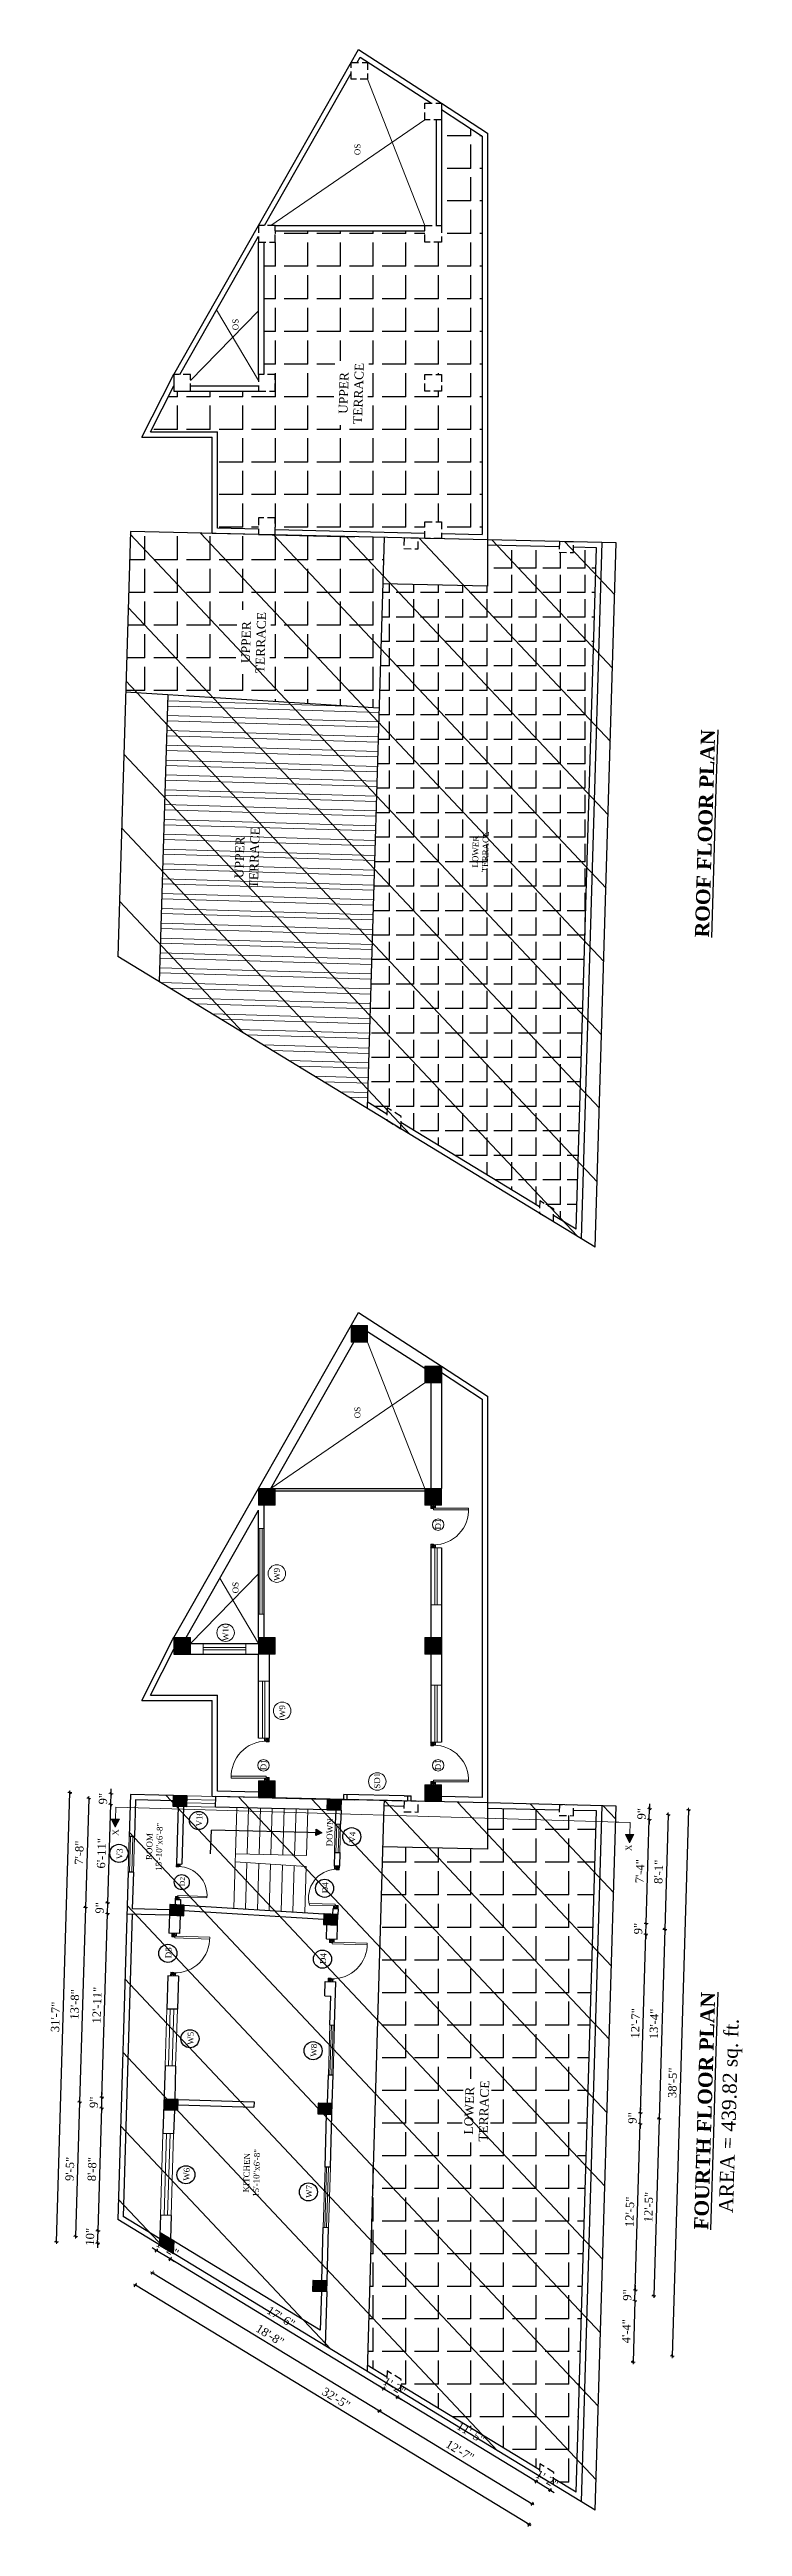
# Model space of a CAD drawing. Header units: inches. Extents: x 4069 to 291496, y -47643 to 12535.
# Drawn here: x 144230 to 144815, y -23392 to -21305 of the extents above; entities that cross this region are included whole.
import ezdxf

# ---------------------------------------------------------------- set-up
doc = ezdxf.new("R2010")
doc.units = ezdxf.units.IN
doc.header["$LTSCALE"] = 5
doc.header["$MEASUREMENT"] = 0
doc.linetypes.add('HIDDEN', pattern=[0.375, 0.25, -0.125])
for name, color, linetype, lineweight in [('A-WALL', 7, 'Continuous', 9), ('Dimension', 7, 'Continuous', 18), ('DOOR', 62, 'Continuous', 0), ('Dw', 2, 'Continuous', 18), ('tefriş', 30, 'Continuous', 9)]:
    doc.layers.add(name, color=color, linetype=linetype, lineweight=lineweight)
doc.layers.add('dim line', color=7, linetype='Continuous', lineweight=15, true_color=0xfab2b2)
doc.layers.add('TEXT', color=6, linetype='Continuous')
doc.layers.add('WALL', color=7, linetype='Continuous')
doc.styles.add('ordinary', font='times.ttf')
doc.dimstyles.new('Copy of 96', dxfattribs={"dimtxt": 7, "dimasz": 4, "dimexe": 0.5, "dimexo": 0.5, "dimgap": 3, "dimtad": 1, "dimdec": 1, "dimzin": 11, "dimdsep": 46, "dimlunit": 4, "dimtxsty": 'ordinary', "dimblk": 'OBLIQUE', "dimcen": 0.09, "dimse1": 1, "dimse2": 1, "dimclrt": 6, "dimazin": 0, "dimtfac": 1, "dimtdec": 1, "dimtix": 1, "dimtmove": 2, "dimatfit": 3, "dimldrblk": 'leader', "dimfxl": 0.5, "dimfxlon": 1, "dimtolj": 1, "dimtzin": 0, "dimarcsym": 0})
pattern_1 = [(90, (121375.472, -147657.334), (-27.5, 2e-14), [20, -7.5]), (180, (121375.472, -147657.334), (-2e-14, -27.5), [20, -7.5])]

msp = doc.modelspace()

# ---------------------------------------------------------------- texts
at = {"layer": 'TEXT', "style": 'ordinary'}
for s, height, rotation, p in [('OS', 5, 90, (144492.19746, -21393.70985)), ('OS', 5, 90, (144389.36681, -21541.26253)), ('OS', 5, 90, (144492.19746, -22458.23303)), ('D1', 5, 90, (144560.2595, -22552.02619)), ('W9', 5, 90, (144424.2431, -22595.2574)), ('OS', 5, 90, (144389.36681, -22605.78572)), ('W10', 5, 90, (144380.96575, -22645.93492)), ('W9', 5, 90, (144428.7431, -22710.92078)), ('D1', 5, 90, (144412.95987, -22754.90863)), ('D1', 5, 90, (144560.2595, -22754.90863)), ('SD1', 5, 90, (144508.90255, -22770.47105)), ('V10', 5, 88.29037351, (144358.58605, -22802.36846)), ('DOWN', 5, 88.28959735, (144468.50084, -22819.08497)), ('V4', 5, 88.29037351, (144487.84132, -22816.0363)), ('V3', 5, 88.29037351, (144291.4952, -22830.0744)), ('D2', 4.1665, 88.28959735, (144344.00589, -22852.63683)), ('D4', 5, 88.29037351, (144464.96112, -22858.62951)), ('D5', 5, 88.28959735, (144332.76685, -22913.43174)), ('D4', 5, 88.28959735, (144463.18019, -22918.28183)), ('W5', 5, 88.29037351, (144351.36855, -22986.31903)), ('W8', 5, 88.29037351, (144455.26526, -22996.38214)), ('W6', 5, 88.29037351, (144347.94727, -23100.91833)), ('W7', 5, 88.29037351, (144451.29089, -23115.37302))]:
    msp.add_text(s, height=height, rotation=rotation, dxfattribs=at).set_placement(p)
at = {"layer": 'TEXT', "attachment_point": 8, "rotation": 88.28959735, "style": 'ordinary'}
for s, insert, char_height in [('UPPER\\PTERRACE', (144494.44768, -21594.60573), 7.5), ('UPPER\\PTERRACE', (144412.04087, -21804.62327), 7.5), ('UPPER\\PTERRACE', (144406.62812, -21985.92917), 7.5), ('LOWER\\PTERRACE', (144600.22311, -21981.02763), 5), ('ROOM\\P15\'-10"x6\'-8"', (144325.16509, -22819.54344), 5), ('LOWER\\PTERRACE', (144600.32119, -23042.25968), 7.5), ('KITCHEN\\P15\'-10"x6\'-8"', (144407.15048, -23094.40236), 5)]:
    msp.add_mtext_dynamic_manual_height_columns(s, width=101.5687276, gutter_width=1720.71691, heights=[0], dxfattribs=dict(at, insert=insert, char_height=char_height))
at = {"layer": 'TEXT', "char_height": 12, "width": 219.8150831, "attachment_point": 8, "rotation": 88.28959735, "style": 'ordinary'}
for s, insert in [('{\\fTimes New Roman|b1|i0|c0|p18;\\LROOF FLOOR PLAN}', (144789.09214, -21965.55861)), ('{\\fTimes New Roman|b1|i0|c0|p18;\\LFOURTH FLOOR PLAN}', (144788.73233, -23042.13379)), ('AREA = 439.82 sq. ft.', (144812.85532, -23046.44033))]:
    msp.add_mtext(s, dxfattribs=dict(at, insert=insert))

# ---------------------------------------------------------------- blocks, each defined once
blk = doc.blocks.new('C1a')
at = {"color": 1, "ltscale": 5}
for p, q in [((18657.7, 4625.8), (18648.7, 4625.8)), ((18648.7, 4625.8), (18648.8, 4613.8)), ((18648.8, 4613.8), (18657.8, 4613.8)), ((18657.8, 4613.8), (18657.7, 4625.8))]:
    blk.add_line(p, q, dxfattribs=at)
blk = doc.blocks.new('c2a')
at = {"color": 1, "ltscale": 5}
for p, q in [((18091.6, 4625.8), (18084.8, 4613.8)), ((18084.8, 4613.8), (18095.2, 4613.8)), ((18102, 4625.8), (18091.6, 4625.8)), ((18095.2, 4613.8), (18102, 4625.8))]:
    blk.add_line(p, q, dxfattribs=at)
blk = doc.blocks.new('A$C27B36B59')
at = {"layer": 'DOOR'}
for p, q in [((0, 4), (0, 0)), ((2.5, 4), (0, 4)), ((0, 0), (3, 0)), ((2.5, 2.5), (2.5, 4)), ((3, 2.5), (2.5, 2.5)), ((3, 0), (3, 2.5))]:
    blk.add_line(p, q, dxfattribs=at)
for centre, radius, start, end in [((-1.4, -0.5), 4.75, 22.1411, 72.838), ((1.3, 2.1), 1.64, 45.138, 144.8948), ((2.2, 0.3), 2.49, 83.3149, 152.658), ((0.1, 0.4), 2.05, 349.4875, 93.6805), ((2, -0.5), 2.01, 58.7447, 166.495), ((-0.1, 0.3), 1.13, 343.542, 86.947), ((2.1, -0.4), 1.17, 38.2816, 160.1519)]:
    blk.add_arc(centre, radius, start, end, dxfattribs=at)
blk = doc.blocks.new('D2')
at = {"layer": 'DOOR'}
for p, q in [((74474, 24047.6), (74474, 24018.1)), ((74474, 24047.6), (74475.5, 24047.6)), ((74475.5, 24047.6), (74475.5, 24018.1))]:
    blk.add_line(p, q, dxfattribs=at)
blk.add_arc((74474, 24047.6), 29.5, 180, 272.9146, dxfattribs=at)
at = {"layer": 'DOOR', "xscale": -1, "rotation": 180}
blk.add_blockref('A$C27B36B59', (74442, 24050.1), dxfattribs=at)
at = {"layer": 'DOOR', "rotation": 180}
blk.add_blockref('A$C27B36B59', (74478, 24050.1), dxfattribs=at)
blk = doc.blocks.new('x-x')
at = {"ltscale": 5}
for points in [[(11364, -701.5), (11364, -694.5), (11357.1, -698.1)], [(11364, -1135.5), (11364, -1128.5), (11357.1, -1132.1)]]:
    blk.add_hatch(color=256, dxfattribs=at).paths.add_polyline_path(points)
for p, q in [((11364, -694.5), (11357.1, -698.1)), ((11357.1, -698.1), (11364, -701.5)), ((11364, -701.5), (11364, -694.5)), ((11374.1, -698.1), (11364, -698.1)), ((11374.1, -698.1), (11374.1, -1132.1)), ((11364, -1128.5), (11357.1, -1132.1)), ((11357.1, -1132.1), (11364, -1135.5)), ((11364, -1135.5), (11364, -1128.5)), ((11374.1, -1132.1), (11364, -1132.1))]:
    blk.add_line(p, q, dxfattribs=at)
at = {"layer": 'A-WALL', "color": 1, "ltscale": 5}
blk.add_line((11374.1, -1120.1), (11374.1, -1132.1), dxfattribs=at)
at = {"layer": 'TEXT', "style": 'ordinary'}
for p in [(11350.1, -701), (11350.1, -1134.1)]:
    blk.add_text('X', height=5, dxfattribs=at).set_placement(p)
blk = doc.blocks.new('oblique')
at = {"color": 0, "lineweight": -2}
blk.add_line((0.25, 0.25), (-0.25, -0.25), dxfattribs=at)
at = {"layer": 'dim line', "lineweight": 9}
for p, q in [((-0.4375, 0), (0.4375, 0)), ((0, 0.4375), (0, -0.4375))]:
    blk.add_line(p, q, dxfattribs=at)
blk = doc.blocks.new('*D4514')
at = {"layer": 'A-WALL', "color": 0, "lineweight": -2, "ltscale": 50, "transparency": 16777216}
blk.add_line((144751.9, -22792.3), (144749, -22889.1), dxfattribs=at)
at = {"layer": 'Defpoints', "color": 0, "ltscale": 50, "transparency": 16777216}
for p in [(144476, -22784.1), (144473.2, -22880.8), (144749, -22889.1)]:
    blk.add_point(p, dxfattribs=at)
at = {"layer": 'A-WALL', "color": 0, "lineweight": -2, "ltscale": 50, "transparency": 16777216, "xscale": 4, "yscale": 4, "zscale": 4}
for p, rotation in [((144751.9, -22792.3), 88.28998542850182), ((144749, -22889.1), 268.2899854285018)]:
    blk.add_blockref('oblique', p, dxfattribs=dict(at, rotation=rotation))
at = {"layer": 'A-WALL', "color": 6, "ltscale": 50, "transparency": 16777216, "insert": (144743.8, -22840.5), "char_height": 7, "attachment_point": 5, "rotation": 88.29, "style": 'ordinary'}
blk.add_mtext('\\A1;8\'-1"', dxfattribs=at)
blk = doc.blocks.new('_OBLIQUE')
at = {"color": 0, "linetype": 'ByBlock'}
blk.add_line((-0.5, -0.5), (0.5, 0.5), dxfattribs=at)
blk = doc.blocks.new('leader')
at = {"layer": 'Dimension'}
for p, q in [((-4.42, 0), (4.42, 0)), ((0, -4.33), (0, 4.33))]:
    blk.add_line(p, q, dxfattribs=at)
blk = doc.blocks.new('*D4515')
at = {"layer": 'A-WALL', "color": 0, "lineweight": -2, "ltscale": 50, "transparency": 16777216}
blk.add_line((144749, -22889.1), (144744.2, -23048.6), dxfattribs=at)
at = {"layer": 'Defpoints', "color": 0, "ltscale": 50, "transparency": 16777216}
for p in [(144473.2, -22880.8), (144468.4, -23040.4), (144744.2, -23048.6)]:
    blk.add_point(p, dxfattribs=at)
at = {"layer": 'A-WALL', "color": 0, "lineweight": -2, "ltscale": 50, "transparency": 16777216, "xscale": 4, "yscale": 4, "zscale": 4}
for p, rotation in [((144749, -22889.1), 88.28998542889815), ((144744.2, -23048.6), 268.2899854288981)]:
    blk.add_blockref('oblique', p, dxfattribs=dict(at, rotation=rotation))
at = {"layer": 'A-WALL', "color": 6, "ltscale": 50, "transparency": 16777216, "insert": (144740, -22968.7), "char_height": 7, "attachment_point": 5, "rotation": 88.29, "style": 'ordinary'}
blk.add_mtext('\\A1;13\'-4"', dxfattribs=at)
blk = doc.blocks.new('*D4516')
at = {"layer": 'A-WALL', "color": 0, "lineweight": -2, "ltscale": 50, "transparency": 16777216}
blk.add_line((144744.2, -23048.6), (144739.7, -23197.9), dxfattribs=at)
at = {"layer": 'Defpoints', "color": 0, "ltscale": 50, "transparency": 16777216}
for p in [(144468.4, -23040.4), (144463.9, -23189.7), (144739.7, -23197.9)]:
    blk.add_point(p, dxfattribs=at)
at = {"layer": 'A-WALL', "color": 0, "lineweight": -2, "ltscale": 50, "transparency": 16777216, "xscale": 4, "yscale": 4, "zscale": 4}
for p, rotation in [((144744.2, -23048.6), 88.28998542889815), ((144739.7, -23197.9), 268.2899854288981)]:
    blk.add_blockref('oblique', p, dxfattribs=dict(at, rotation=rotation))
at = {"layer": 'A-WALL', "color": 6, "ltscale": 50, "transparency": 16777216, "insert": (144735.4, -23123.1), "char_height": 7, "attachment_point": 5, "rotation": 88.29, "style": 'ordinary'}
blk.add_mtext('\\A1;12\'-5"', dxfattribs=at)
blk = doc.blocks.new('*D4517')
at = {"layer": 'A-WALL', "color": 0, "lineweight": -2, "ltscale": 50, "transparency": 16777216}
blk.add_line((144769, -22788.3), (144755.3, -23248.6), dxfattribs=at)
at = {"layer": 'Defpoints', "color": 0, "ltscale": 50, "transparency": 16777216}
for p in [(144476.2, -22779.6), (144462.4, -23239.9), (144755.3, -23248.6)]:
    blk.add_point(p, dxfattribs=at)
at = {"layer": 'A-WALL', "color": 0, "lineweight": -2, "ltscale": 50, "transparency": 16777216, "xscale": 4, "yscale": 4, "zscale": 4}
for p, rotation in [((144769, -22788.3), 88.28998542889815), ((144755.3, -23248.6), 268.2899854288981)]:
    blk.add_blockref('oblique', p, dxfattribs=dict(at, rotation=rotation))
at = {"layer": 'A-WALL', "color": 6, "ltscale": 50, "transparency": 16777216, "insert": (144755.6, -23018.3), "char_height": 7, "attachment_point": 5, "rotation": 88.29, "style": 'ordinary'}
blk.add_mtext('\\A1;38\'-5"', dxfattribs=at)
blk = doc.blocks.new('*D4518')
at = {"layer": 'A-WALL', "color": 0, "lineweight": -2, "ltscale": 50, "transparency": 16777216}
for p, q in [((144640.5, -23354.3), (144637, -23352.3)), ((144652.3, -23361.5), (144640.5, -23354.3)), ((144652.3, -23361.5), (144655.7, -23363.6))]:
    blk.add_line(p, q, dxfattribs=at)
at = {"layer": 'Defpoints', "color": 0, "ltscale": 50, "transparency": 16777216}
for p in [(144640.5, -23354.3), (144643.2, -23349.8), (144655, -23357)]:
    blk.add_point(p, dxfattribs=at)
at = {"layer": 'A-WALL', "color": 0, "lineweight": -2, "ltscale": 50, "transparency": 16777216, "xscale": 4, "yscale": 4, "zscale": 4}
for p, rotation in [((144640.5, -23354.3), 328.7014709228609), ((144652.3, -23361.5), 148.7014709228609)]:
    blk.add_blockref('oblique', p, dxfattribs=dict(at, rotation=rotation))
at = {"layer": 'A-WALL', "color": 6, "ltscale": 50, "transparency": 16777216, "insert": (144649.7, -23352.4), "char_height": 7, "attachment_point": 5, "rotation": 328.7015, "style": 'ordinary'}
blk.add_mtext('\\A1;1\'-2"', dxfattribs=at)
blk = doc.blocks.new('*D4519')
at = {"layer": 'A-WALL', "color": 0, "lineweight": -2, "ltscale": 50, "transparency": 16777216}
blk.add_line((144640.5, -23354.3), (144523.5, -23283.3), dxfattribs=at)
at = {"layer": 'Defpoints', "color": 0, "ltscale": 50, "transparency": 16777216}
for p in [(144523.5, -23283.3), (144526.3, -23278.7), (144643.2, -23349.8)]:
    blk.add_point(p, dxfattribs=at)
at = {"layer": 'A-WALL', "color": 0, "lineweight": -2, "ltscale": 50, "transparency": 16777216, "xscale": 4, "yscale": 4, "zscale": 4}
for p, rotation in [((144523.5, -23283.3), 148.701470924945), ((144640.5, -23354.3), 328.701470924945)]:
    blk.add_blockref('oblique', p, dxfattribs=dict(at, rotation=rotation))
at = {"layer": 'A-WALL', "color": 6, "ltscale": 50, "transparency": 16777216, "insert": (144585.4, -23313.2), "char_height": 7, "attachment_point": 5, "rotation": 328.7015, "style": 'ordinary'}
blk.add_mtext('\\A1;11\'-5"', dxfattribs=at)
blk = doc.blocks.new('*D4520')
at = {"layer": 'A-WALL', "color": 0, "lineweight": -2, "ltscale": 50, "transparency": 16777216}
for p, q in [((144511.7, -23276.1), (144508.3, -23274)), ((144523.5, -23283.3), (144511.7, -23276.1)), ((144523.5, -23283.3), (144527, -23285.3))]:
    blk.add_line(p, q, dxfattribs=at)
at = {"layer": 'Defpoints', "color": 0, "ltscale": 50, "transparency": 16777216}
for p in [(144514.5, -23271.5), (144511.7, -23276.1), (144526.3, -23278.7)]:
    blk.add_point(p, dxfattribs=at)
at = {"layer": 'A-WALL', "color": 0, "lineweight": -2, "ltscale": 50, "transparency": 16777216, "xscale": 4, "yscale": 4, "zscale": 4}
for p, rotation in [((144511.7, -23276.1), 328.701470924945), ((144523.5, -23283.3), 148.701470924945)]:
    blk.add_blockref('oblique', p, dxfattribs=dict(at, rotation=rotation))
at = {"layer": 'A-WALL', "color": 6, "ltscale": 50, "transparency": 16777216, "insert": (144521, -23274.1), "char_height": 7, "attachment_point": 5, "rotation": 328.7015, "style": 'ordinary'}
blk.add_mtext('\\A1;1\'-2"', dxfattribs=at)
blk = doc.blocks.new('*D4521')
at = {"layer": 'A-WALL', "color": 0, "lineweight": -2, "ltscale": 50, "transparency": 16777216}
blk.add_line((144511.7, -23276.1), (144331.9, -23166.8), dxfattribs=at)
at = {"layer": 'Defpoints', "color": 0, "ltscale": 50, "transparency": 16777216}
for p in [(144331.9, -23166.8), (144334.7, -23162.2), (144514.5, -23271.5)]:
    blk.add_point(p, dxfattribs=at)
at = {"layer": 'A-WALL', "color": 0, "lineweight": -2, "ltscale": 50, "transparency": 16777216, "xscale": 4, "yscale": 4, "zscale": 4}
for p, rotation in [((144331.9, -23166.8), 148.701470924945), ((144511.7, -23276.1), 328.701470924945)]:
    blk.add_blockref('oblique', p, dxfattribs=dict(at, rotation=rotation))
at = {"layer": 'A-WALL', "color": 6, "ltscale": 50, "transparency": 16777216, "insert": (144425.2, -23215.8), "char_height": 7, "attachment_point": 5, "rotation": 328.7015, "style": 'ordinary'}
blk.add_mtext('\\A1;17\'-6"', dxfattribs=at)
blk = doc.blocks.new('*D4522')
at = {"layer": 'A-WALL', "color": 0, "lineweight": -2, "ltscale": 50, "transparency": 16777216}
for p, q in [((144320.1, -23159.6), (144316.7, -23157.5)), ((144331.9, -23166.8), (144320.1, -23159.6)), ((144331.9, -23166.8), (144335.3, -23168.8))]:
    blk.add_line(p, q, dxfattribs=at)
at = {"layer": 'Defpoints', "color": 0, "ltscale": 50, "transparency": 16777216}
for p in [(144320.1, -23159.6), (144322.9, -23155), (144334.7, -23162.2)]:
    blk.add_point(p, dxfattribs=at)
at = {"layer": 'A-WALL', "color": 0, "lineweight": -2, "ltscale": 50, "transparency": 16777216, "xscale": 4, "yscale": 4, "zscale": 4}
for p, rotation in [((144320.1, -23159.6), 328.701470924945), ((144331.9, -23166.8), 148.701470924945)]:
    blk.add_blockref('oblique', p, dxfattribs=dict(at, rotation=rotation))
at = {"layer": 'A-WALL', "color": 6, "ltscale": 50, "transparency": 16777216, "insert": (144329.4, -23157.6), "char_height": 7, "attachment_point": 5, "rotation": 328.7015, "style": 'ordinary'}
blk.add_mtext('\\A1;1\'-2"', dxfattribs=at)
blk = doc.blocks.new('*D4523')
at = {"layer": 'A-WALL', "color": 0, "lineweight": -2, "ltscale": 50, "transparency": 16777216}
blk.add_line((144316.8, -23178.4), (144508.4, -23294.9), dxfattribs=at)
at = {"layer": 'Defpoints', "color": 0, "ltscale": 50, "transparency": 16777216}
for p in [(144328.8, -23158.6), (144520.4, -23275.1), (144508.4, -23294.9)]:
    blk.add_point(p, dxfattribs=at)
at = {"layer": 'A-WALL', "color": 0, "lineweight": -2, "ltscale": 50, "transparency": 16777216, "xscale": 4, "yscale": 4, "zscale": 4}
for p, rotation in [((144316.8, -23178.4), 148.701470922781), ((144508.4, -23294.9), 328.701470922781)]:
    blk.add_blockref('oblique', p, dxfattribs=dict(at, rotation=rotation))
at = {"layer": 'A-WALL', "color": 6, "ltscale": 50, "transparency": 16777216, "insert": (144416, -23231), "char_height": 7, "attachment_point": 5, "rotation": 328.7015, "style": 'ordinary'}
blk.add_mtext('\\A1;18\'-8"', dxfattribs=at)
blk = doc.blocks.new('*D4524')
at = {"layer": 'A-WALL', "color": 0, "lineweight": -2, "ltscale": 50, "transparency": 16777216}
blk.add_line((144508.4, -23294.9), (144637.1, -23373.2), dxfattribs=at)
at = {"layer": 'Defpoints', "color": 0, "ltscale": 50, "transparency": 16777216}
for p in [(144520.4, -23275.1), (144649.1, -23353.4), (144637.1, -23373.2)]:
    blk.add_point(p, dxfattribs=at)
at = {"layer": 'A-WALL', "color": 0, "lineweight": -2, "ltscale": 50, "transparency": 16777216, "xscale": 4, "yscale": 4, "zscale": 4}
for p, rotation in [((144508.4, -23294.9), 148.701470924945), ((144637.1, -23373.2), 328.701470924945)]:
    blk.add_blockref('oblique', p, dxfattribs=dict(at, rotation=rotation))
at = {"layer": 'A-WALL', "color": 6, "ltscale": 50, "transparency": 16777216, "insert": (144576.2, -23328.4), "char_height": 7, "attachment_point": 5, "rotation": 328.7015, "style": 'ordinary'}
blk.add_mtext('\\A1;12\'-7"', dxfattribs=at)
blk = doc.blocks.new('*D4525')
at = {"layer": 'A-WALL', "color": 0, "lineweight": -2, "ltscale": 50, "transparency": 16777216}
blk.add_line((144634.5, -23390.7), (144302.4, -23188.8), dxfattribs=at)
at = {"layer": 'Defpoints', "color": 0, "ltscale": 50, "transparency": 16777216}
for p in [(144322.9, -23155), (144302.4, -23188.8), (144655, -23357)]:
    blk.add_point(p, dxfattribs=at)
at = {"layer": 'A-WALL', "color": 0, "lineweight": -2, "ltscale": 50, "transparency": 16777216, "xscale": 4, "yscale": 4, "zscale": 4}
for p, rotation in [((144302.4, -23188.8), 148.7014709227731), ((144634.5, -23390.7), 328.7014709227732)]:
    blk.add_blockref('oblique', p, dxfattribs=dict(at, rotation=rotation))
at = {"layer": 'A-WALL', "color": 6, "ltscale": 50, "transparency": 16777216, "insert": (144471.8, -23284.2), "char_height": 7, "attachment_point": 5, "rotation": 328.7015, "style": 'ordinary'}
blk.add_mtext('\\A1;32\'-5"', dxfattribs=at)
blk = doc.blocks.new('*D4526')
at = {"layer": 'A-WALL', "color": 0, "lineweight": -2, "ltscale": 50, "transparency": 16777216}
for p, q in [((144270.6, -23153.5), (144270.9, -23143.1)), ((144270.9, -23143.1), (144271, -23139.1)), ((144270.6, -23153.5), (144270.4, -23157.5))]:
    blk.add_line(p, q, dxfattribs=at)
at = {"layer": 'Defpoints', "color": 0, "ltscale": 50, "transparency": 16777216}
for p in [(144270.9, -23143.1), (144323.2, -23144.7), (144322.9, -23155)]:
    blk.add_point(p, dxfattribs=at)
at = {"layer": 'A-WALL', "color": 0, "lineweight": -2, "ltscale": 50, "transparency": 16777216, "xscale": 4, "yscale": 4, "zscale": 4}
for p, rotation in [((144270.9, -23143.1), 268.2899854284924), ((144270.6, -23153.5), 88.28998542849239)]:
    blk.add_blockref('oblique', p, dxfattribs=dict(at, rotation=rotation))
at = {"layer": 'A-WALL', "color": 6, "ltscale": 50, "transparency": 16777216, "insert": (144264.2, -23148.1), "char_height": 7, "attachment_point": 5, "rotation": 88.29, "style": 'ordinary'}
blk.add_mtext('\\A1;10"', dxfattribs=at)
blk = doc.blocks.new('*D4527')
at = {"layer": 'A-WALL', "color": 0, "lineweight": -2, "ltscale": 50, "transparency": 16777216}
blk.add_line((144270.9, -23143.1), (144274, -23039.5), dxfattribs=at)
at = {"layer": 'Defpoints', "color": 0, "ltscale": 50, "transparency": 16777216}
for p in [(144274, -23039.5), (144326.3, -23041.1), (144323.2, -23144.7)]:
    blk.add_point(p, dxfattribs=at)
at = {"layer": 'A-WALL', "color": 0, "lineweight": -2, "ltscale": 50, "transparency": 16777216, "xscale": 4, "yscale": 4, "zscale": 4}
for p, rotation in [((144274, -23039.5), 88.28998542889812), ((144270.9, -23143.1), 268.2899854288981)]:
    blk.add_blockref('oblique', p, dxfattribs=dict(at, rotation=rotation))
at = {"layer": 'A-WALL', "color": 6, "ltscale": 50, "transparency": 16777216, "insert": (144265.9, -23091.1), "char_height": 7, "attachment_point": 5, "rotation": 88.29, "style": 'ordinary'}
blk.add_mtext('\\A1;8\'-8"', dxfattribs=at)
blk = doc.blocks.new('*D4528')
at = {"layer": 'A-WALL', "color": 0, "lineweight": -2, "ltscale": 50, "transparency": 16777216}
for p, q in [((144274, -23039.5), (144273.8, -23043.5)), ((144274, -23039.5), (144274.2, -23030.5)), ((144274.2, -23030.5), (144274.3, -23026.5))]:
    blk.add_line(p, q, dxfattribs=at)
at = {"layer": 'Defpoints', "color": 0, "ltscale": 50, "transparency": 16777216}
for p in [(144274.2, -23030.5), (144326.3, -23041.1), (144326.6, -23032.1)]:
    blk.add_point(p, dxfattribs=at)
at = {"layer": 'A-WALL', "color": 0, "lineweight": -2, "ltscale": 50, "transparency": 16777216, "xscale": 4, "yscale": 4, "zscale": 4}
for p, rotation in [((144274, -23039.5), 88.28998542889815), ((144274.2, -23030.5), 268.2899854288981)]:
    blk.add_blockref('oblique', p, dxfattribs=dict(at, rotation=rotation))
at = {"layer": 'A-WALL', "color": 6, "ltscale": 50, "transparency": 16777216, "insert": (144267.5, -23034.8), "char_height": 7, "attachment_point": 5, "rotation": 88.29, "style": 'ordinary'}
blk.add_mtext('\\A1;9"', dxfattribs=at)
blk = doc.blocks.new('*D4529')
at = {"layer": 'A-WALL', "color": 0, "lineweight": -2, "ltscale": 50, "transparency": 16777216}
blk.add_line((144274.2, -23030.5), (144278.9, -22875.6), dxfattribs=at)
at = {"layer": 'Defpoints', "color": 0, "ltscale": 50, "transparency": 16777216}
for p in [(144278.9, -22875.6), (144331.2, -22877.2), (144326.6, -23032.1)]:
    blk.add_point(p, dxfattribs=at)
at = {"layer": 'A-WALL', "color": 0, "lineweight": -2, "ltscale": 50, "transparency": 16777216, "xscale": 4, "yscale": 4, "zscale": 4}
for p, rotation in [((144278.9, -22875.6), 88.28998542889812), ((144274.2, -23030.5), 268.2899854288981)]:
    blk.add_blockref('oblique', p, dxfattribs=dict(at, rotation=rotation))
at = {"layer": 'A-WALL', "color": 6, "ltscale": 50, "transparency": 16777216, "insert": (144270, -22952.9), "char_height": 7, "attachment_point": 5, "rotation": 88.29, "style": 'ordinary'}
blk.add_mtext('\\A1;12\'-11"', dxfattribs=at)
blk = doc.blocks.new('*D4530')
at = {"layer": 'A-WALL', "color": 0, "lineweight": -2, "ltscale": 50, "transparency": 16777216}
for p, q in [((144278.9, -22875.6), (144278.7, -22879.6)), ((144278.9, -22875.6), (144279.1, -22866.6)), ((144279.1, -22866.6), (144279.2, -22862.6))]:
    blk.add_line(p, q, dxfattribs=at)
at = {"layer": 'Defpoints', "color": 0, "ltscale": 50, "transparency": 16777216}
for p in [(144279.1, -22866.6), (144331.2, -22877.2), (144331.5, -22868.2)]:
    blk.add_point(p, dxfattribs=at)
at = {"layer": 'A-WALL', "color": 0, "lineweight": -2, "ltscale": 50, "transparency": 16777216, "xscale": 4, "yscale": 4, "zscale": 4}
for p, rotation in [((144278.9, -22875.6), 88.28998542889815), ((144279.1, -22866.6), 268.2899854288981)]:
    blk.add_blockref('oblique', p, dxfattribs=dict(at, rotation=rotation))
at = {"layer": 'A-WALL', "color": 6, "ltscale": 50, "transparency": 16777216, "insert": (144272.4, -22870.9), "char_height": 7, "attachment_point": 5, "rotation": 88.29, "style": 'ordinary'}
blk.add_mtext('\\A1;9"', dxfattribs=at)
blk = doc.blocks.new('*D4531')
at = {"layer": 'A-WALL', "color": 0, "lineweight": -2, "ltscale": 50, "transparency": 16777216}
blk.add_line((144279.1, -22866.6), (144281.6, -22783.6), dxfattribs=at)
at = {"layer": 'Defpoints', "color": 0, "ltscale": 50, "transparency": 16777216}
for p in [(144281.6, -22783.6), (144333.9, -22785.2), (144331.5, -22868.2)]:
    blk.add_point(p, dxfattribs=at)
at = {"layer": 'A-WALL', "color": 0, "lineweight": -2, "ltscale": 50, "transparency": 16777216, "xscale": 4, "yscale": 4, "zscale": 4}
for p, rotation in [((144281.6, -22783.6), 88.28998542889812), ((144279.1, -22866.6), 268.2899854288981)]:
    blk.add_blockref('oblique', p, dxfattribs=dict(at, rotation=rotation))
at = {"layer": 'A-WALL', "color": 6, "ltscale": 50, "transparency": 16777216, "insert": (144273.8, -22824.9), "char_height": 7, "attachment_point": 5, "rotation": 88.29, "style": 'ordinary'}
blk.add_mtext('\\A1;6\'-11"', dxfattribs=at)
blk = doc.blocks.new('*D4532')
at = {"layer": 'A-WALL', "color": 0, "lineweight": -2, "ltscale": 50, "transparency": 16777216}
for p, q in [((144281.6, -22783.6), (144281.9, -22774.6)), ((144281.9, -22774.6), (144282, -22770.6)), ((144281.6, -22783.6), (144281.5, -22787.6))]:
    blk.add_line(p, q, dxfattribs=at)
at = {"layer": 'Defpoints', "color": 0, "ltscale": 50, "transparency": 16777216}
for p in [(144281.9, -22774.6), (144333.9, -22785.2), (144334.2, -22776.2)]:
    blk.add_point(p, dxfattribs=at)
at = {"layer": 'A-WALL', "color": 0, "lineweight": -2, "ltscale": 50, "transparency": 16777216, "xscale": 4, "yscale": 4, "zscale": 4}
for p, rotation in [((144281.9, -22774.6), 268.2899854288981), ((144281.6, -22783.6), 88.28998542889815)]:
    blk.add_blockref('oblique', p, dxfattribs=dict(at, rotation=rotation))
at = {"layer": 'A-WALL', "color": 6, "ltscale": 50, "transparency": 16777216, "insert": (144275.2, -22778.9), "char_height": 7, "attachment_point": 5, "rotation": 88.29, "style": 'ordinary'}
blk.add_mtext('\\A1;9"', dxfattribs=at)
blk = doc.blocks.new('*D4533')
at = {"layer": 'A-WALL', "color": 0, "lineweight": -2, "ltscale": 50, "transparency": 16777216}
blk.add_line((144263.1, -22778.6), (144260.3, -22870.5), dxfattribs=at)
at = {"layer": 'Defpoints', "color": 0, "ltscale": 50, "transparency": 16777216}
for p in [(144334.1, -22780.7), (144260.3, -22870.5), (144331.3, -22872.7)]:
    blk.add_point(p, dxfattribs=at)
at = {"layer": 'A-WALL', "color": 0, "lineweight": -2, "ltscale": 50, "transparency": 16777216, "xscale": 4, "yscale": 4, "zscale": 4}
for p, rotation in [((144263.1, -22778.6), 88.28998542849943), ((144260.3, -22870.5), 268.2899854284994)]:
    blk.add_blockref('oblique', p, dxfattribs=dict(at, rotation=rotation))
at = {"layer": 'A-WALL', "color": 6, "ltscale": 50, "transparency": 16777216, "insert": (144255.1, -22824.4), "char_height": 7, "attachment_point": 5, "rotation": 88.29, "style": 'ordinary'}
blk.add_mtext('\\A1;7\'-8"', dxfattribs=at)
blk = doc.blocks.new('*D4534')
at = {"layer": 'A-WALL', "color": 0, "lineweight": -2, "ltscale": 50, "transparency": 16777216}
blk.add_line((144260.3, -22870.5), (144255.4, -23034.5), dxfattribs=at)
at = {"layer": 'Defpoints', "color": 0, "ltscale": 50, "transparency": 16777216}
for p in [(144331.3, -22872.7), (144255.4, -23034.5), (144326.4, -23036.6)]:
    blk.add_point(p, dxfattribs=at)
at = {"layer": 'A-WALL', "color": 0, "lineweight": -2, "ltscale": 50, "transparency": 16777216, "xscale": 4, "yscale": 4, "zscale": 4}
for p, rotation in [((144260.3, -22870.5), 88.28998542889815), ((144255.4, -23034.5), 268.2899854288981)]:
    blk.add_blockref('oblique', p, dxfattribs=dict(at, rotation=rotation))
at = {"layer": 'A-WALL', "color": 6, "ltscale": 50, "transparency": 16777216, "insert": (144251.3, -22952.3), "char_height": 7, "attachment_point": 5, "rotation": 88.29, "style": 'ordinary'}
blk.add_mtext('\\A1;13\'-8"', dxfattribs=at)
blk = doc.blocks.new('*D4535')
at = {"layer": 'A-WALL', "color": 0, "lineweight": -2, "ltscale": 50, "transparency": 16777216}
blk.add_line((144255.4, -23034.5), (144252, -23147.7), dxfattribs=at)
at = {"layer": 'Defpoints', "color": 0, "ltscale": 50, "transparency": 16777216}
for p in [(144326.4, -23036.6), (144252, -23147.7), (144323.1, -23149.9)]:
    blk.add_point(p, dxfattribs=at)
at = {"layer": 'A-WALL', "color": 0, "lineweight": -2, "ltscale": 50, "transparency": 16777216, "xscale": 4, "yscale": 4, "zscale": 4}
for p, rotation in [((144255.4, -23034.5), 88.28998542889815), ((144252, -23147.7), 268.2899854288981)]:
    blk.add_blockref('oblique', p, dxfattribs=dict(at, rotation=rotation))
at = {"layer": 'A-WALL', "color": 6, "ltscale": 50, "transparency": 16777216, "insert": (144247.2, -23090.9), "char_height": 7, "attachment_point": 5, "rotation": 88.29, "style": 'ordinary'}
blk.add_mtext('\\A1;9\'-5"', dxfattribs=at)
blk = doc.blocks.new('*D4536')
at = {"layer": 'A-WALL', "color": 0, "lineweight": -2, "ltscale": 50, "transparency": 16777216}
blk.add_line((144235.9, -23152.4), (144247.2, -22773.6), dxfattribs=at)
at = {"layer": 'Defpoints', "color": 0, "ltscale": 50, "transparency": 16777216}
for p in [(144247.2, -22773.6), (144334.2, -22776.2), (144322.9, -23155)]:
    blk.add_point(p, dxfattribs=at)
at = {"layer": 'A-WALL', "color": 0, "lineweight": -2, "ltscale": 50, "transparency": 16777216, "xscale": 4, "yscale": 4, "zscale": 4}
for p, rotation in [((144247.2, -22773.6), 88.28998542889815), ((144235.9, -23152.4), 268.2899854288981)]:
    blk.add_blockref('oblique', p, dxfattribs=dict(at, rotation=rotation))
at = {"layer": 'A-WALL', "color": 6, "ltscale": 50, "transparency": 16777216, "insert": (144235, -22962.8), "char_height": 7, "attachment_point": 5, "rotation": 88.29, "style": 'ordinary'}
blk.add_mtext('\\A1;31\'-7"', dxfattribs=at)
blk = doc.blocks.new('*D4537')
at = {"layer": 'A-WALL', "color": 0, "lineweight": -2, "ltscale": 50, "transparency": 16777216}
for p, q in [((144724.1, -23192.9), (144724.2, -23188.9)), ((144723.8, -23201.9), (144723.7, -23205.9)), ((144723.8, -23201.9), (144724.1, -23192.9))]:
    blk.add_line(p, q, dxfattribs=at)
at = {"layer": 'Defpoints', "color": 0, "ltscale": 50, "transparency": 16777216}
for p in [(144464.1, -23185.2), (144463.8, -23194.2), (144724.1, -23192.9)]:
    blk.add_point(p, dxfattribs=at)
at = {"layer": 'A-WALL', "color": 0, "lineweight": -2, "ltscale": 50, "transparency": 16777216, "xscale": 4, "yscale": 4, "zscale": 4}
for p, rotation in [((144724.1, -23192.9), 268.2899854288981), ((144723.8, -23201.9), 88.28998542889815)]:
    blk.add_blockref('oblique', p, dxfattribs=dict(at, rotation=rotation))
at = {"layer": 'A-WALL', "color": 6, "ltscale": 50, "transparency": 16777216, "insert": (144717.4, -23197.2), "char_height": 7, "attachment_point": 5, "rotation": 88.29, "style": 'ordinary'}
blk.add_mtext('\\A1;9"', dxfattribs=at)
blk = doc.blocks.new('*D4678')
at = {"layer": 'A-WALL', "color": 0, "lineweight": -2, "ltscale": 50, "transparency": 16777216}
blk.add_line((144723.8, -23201.9), (144728.3, -23052.7), dxfattribs=at)
at = {"layer": 'Defpoints', "color": 0, "ltscale": 50, "transparency": 16777216}
for p in [(144468.3, -23044.9), (144728.3, -23052.7), (144463.8, -23194.2)]:
    blk.add_point(p, dxfattribs=at)
at = {"layer": 'A-WALL', "color": 0, "lineweight": -2, "ltscale": 50, "transparency": 16777216, "xscale": 4, "yscale": 4, "zscale": 4}
for p, rotation in [((144728.3, -23052.7), 88.28998542889815), ((144723.8, -23201.9), 268.2899854288981)]:
    blk.add_blockref('oblique', p, dxfattribs=dict(at, rotation=rotation))
at = {"layer": 'A-WALL', "color": 6, "ltscale": 50, "transparency": 16777216, "insert": (144719.5, -23127.1), "char_height": 7, "attachment_point": 5, "rotation": 88.29, "style": 'ordinary'}
blk.add_mtext('\\A1;12\'-5"', dxfattribs=at)
blk = doc.blocks.new('*D4679')
at = {"layer": 'A-WALL', "color": 0, "lineweight": -2, "ltscale": 50, "transparency": 16777216}
for p, q in [((144728.3, -23052.7), (144728.5, -23043.7)), ((144728.5, -23043.7), (144728.7, -23039.7)), ((144728.3, -23052.7), (144728.2, -23056.7))]:
    blk.add_line(p, q, dxfattribs=at)
at = {"layer": 'Defpoints', "color": 0, "ltscale": 50, "transparency": 16777216}
for p in [(144468.3, -23044.9), (144468.5, -23035.9), (144728.5, -23043.7)]:
    blk.add_point(p, dxfattribs=at)
at = {"layer": 'A-WALL', "color": 0, "lineweight": -2, "ltscale": 50, "transparency": 16777216, "xscale": 4, "yscale": 4, "zscale": 4}
for p, rotation in [((144728.5, -23043.7), 268.2899854288981), ((144728.3, -23052.7), 88.28998542889815)]:
    blk.add_blockref('oblique', p, dxfattribs=dict(at, rotation=rotation))
at = {"layer": 'A-WALL', "color": 6, "ltscale": 50, "transparency": 16777216, "insert": (144721.8, -23048), "char_height": 7, "attachment_point": 5, "rotation": 88.29, "style": 'ordinary'}
blk.add_mtext('\\A1;9"', dxfattribs=at)
blk = doc.blocks.new('*D4680')
at = {"layer": 'A-WALL', "color": 0, "lineweight": -2, "ltscale": 50, "transparency": 16777216}
blk.add_line((144728.5, -23043.7), (144733, -22893.1), dxfattribs=at)
at = {"layer": 'Defpoints', "color": 0, "ltscale": 50, "transparency": 16777216}
for p in [(144473, -22885.3), (144733, -22893.1), (144468.5, -23035.9)]:
    blk.add_point(p, dxfattribs=at)
at = {"layer": 'A-WALL', "color": 0, "lineweight": -2, "ltscale": 50, "transparency": 16777216, "xscale": 4, "yscale": 4, "zscale": 4}
for p, rotation in [((144733, -22893.1), 88.28998542889815), ((144728.5, -23043.7), 268.2899854288981)]:
    blk.add_blockref('oblique', p, dxfattribs=dict(at, rotation=rotation))
at = {"layer": 'A-WALL', "color": 6, "ltscale": 50, "transparency": 16777216, "insert": (144724.2, -22968.2), "char_height": 7, "attachment_point": 5, "rotation": 88.29, "style": 'ordinary'}
blk.add_mtext('\\A1;12\'-7"', dxfattribs=at)
blk = doc.blocks.new('*D4681')
at = {"layer": 'A-WALL', "color": 0, "lineweight": -2, "ltscale": 50, "transparency": 16777216}
for p, q in [((144733, -22893.1), (144732.9, -22897.1)), ((144733, -22893.1), (144733.3, -22884.1)), ((144733.3, -22884.1), (144733.4, -22880.1))]:
    blk.add_line(p, q, dxfattribs=at)
at = {"layer": 'Defpoints', "color": 0, "ltscale": 50, "transparency": 16777216}
for p in [(144473.3, -22876.4), (144473, -22885.3), (144733.3, -22884.1)]:
    blk.add_point(p, dxfattribs=at)
at = {"layer": 'A-WALL', "color": 0, "lineweight": -2, "ltscale": 50, "transparency": 16777216, "xscale": 4, "yscale": 4, "zscale": 4}
for p, rotation in [((144733, -22893.1), 88.28998542889815), ((144733.3, -22884.1), 268.2899854288981)]:
    blk.add_blockref('oblique', p, dxfattribs=dict(at, rotation=rotation))
at = {"layer": 'A-WALL', "color": 6, "ltscale": 50, "transparency": 16777216, "insert": (144726.6, -22888.4), "char_height": 7, "attachment_point": 5, "rotation": 88.29, "style": 'ordinary'}
blk.add_mtext('\\A1;9"', dxfattribs=at)
blk = doc.blocks.new('*D4682')
at = {"layer": 'A-WALL', "color": 0, "lineweight": -2, "ltscale": 50, "transparency": 16777216}
blk.add_line((144733.3, -22884.1), (144735.9, -22796.3), dxfattribs=at)
at = {"layer": 'Defpoints', "color": 0, "ltscale": 50, "transparency": 16777216}
for p in [(144475.9, -22788.6), (144735.9, -22796.3), (144473.3, -22876.4)]:
    blk.add_point(p, dxfattribs=at)
at = {"layer": 'A-WALL', "color": 0, "lineweight": -2, "ltscale": 50, "transparency": 16777216, "xscale": 4, "yscale": 4, "zscale": 4}
for p, rotation in [((144735.9, -22796.3), 88.28998542889815), ((144733.3, -22884.1), 268.2899854288981)]:
    blk.add_blockref('oblique', p, dxfattribs=dict(at, rotation=rotation))
at = {"layer": 'A-WALL', "color": 6, "ltscale": 50, "transparency": 16777216, "insert": (144728, -22840), "char_height": 7, "attachment_point": 5, "rotation": 88.29, "style": 'ordinary'}
blk.add_mtext('\\A1;7\'-4"', dxfattribs=at)
blk = doc.blocks.new('*D4683')
at = {"layer": 'A-WALL', "color": 0, "lineweight": -2, "ltscale": 50, "transparency": 16777216}
for p, q in [((144735.9, -22796.3), (144736.2, -22787.3)), ((144736.2, -22787.3), (144736.3, -22783.3)), ((144735.9, -22796.3), (144735.8, -22800.3))]:
    blk.add_line(p, q, dxfattribs=at)
at = {"layer": 'Defpoints', "color": 0, "ltscale": 50, "transparency": 16777216}
for p in [(144475.9, -22788.6), (144476.2, -22779.6), (144736.2, -22787.3)]:
    blk.add_point(p, dxfattribs=at)
at = {"layer": 'A-WALL', "color": 0, "lineweight": -2, "ltscale": 50, "transparency": 16777216, "xscale": 4, "yscale": 4, "zscale": 4}
for p, rotation in [((144735.9, -22796.3), 88.28998542889815), ((144736.2, -22787.3), 268.2899854288981)]:
    blk.add_blockref('oblique', p, dxfattribs=dict(at, rotation=rotation))
at = {"layer": 'A-WALL', "color": 6, "ltscale": 50, "transparency": 16777216, "insert": (144729.5, -22791.6), "char_height": 7, "attachment_point": 5, "rotation": 88.29, "style": 'ordinary'}
blk.add_mtext('\\A1;9"', dxfattribs=at)
blk = doc.blocks.new('*D4538')
at = {"layer": 'A-WALL', "color": 0, "lineweight": -2, "ltscale": 50, "transparency": 16777216}
blk.add_line((144723.8, -23201.9), (144722.3, -23253.8), dxfattribs=at)
at = {"layer": 'Defpoints', "color": 0, "ltscale": 50, "transparency": 16777216}
for p in [(144463.8, -23194.2), (144462.3, -23246), (144722.3, -23253.8)]:
    blk.add_point(p, dxfattribs=at)
at = {"layer": 'A-WALL', "color": 0, "lineweight": -2, "ltscale": 50, "transparency": 16777216, "xscale": 4, "yscale": 4, "zscale": 4}
for p, rotation in [((144723.8, -23201.9), 88.28998542889815), ((144722.3, -23253.8), 268.2899854288981)]:
    blk.add_blockref('oblique', p, dxfattribs=dict(at, rotation=rotation))
at = {"layer": 'A-WALL', "color": 6, "ltscale": 50, "transparency": 16777216, "insert": (144716.5, -23227.7), "char_height": 7, "attachment_point": 5, "rotation": 88.29, "style": 'ordinary'}
blk.add_mtext('\\A1;4\'-4"', dxfattribs=at)

# ---------------------------------------------------------------- dimensions: what is measured, and where the dimension line sits
at = {"layer": 'A-WALL', "ltscale": 50}
for base, p1, p2, angle, picture, middle in [((144247.1911, -22773.60226), (144322.90844, -23155.0316), (144334.21816, -22776.20039), 88.28998543, '*D4536', (144234.96851, -22962.82179)), ((144281.86904, -22774.63754), (144333.94958, -22785.19655), (144334.21816, -22776.20039), 268.28998543, '*D4532', (144275.16702, -22778.93955)), ((144281.60047, -22783.6337), (144331.47279, -22868.1595), (144333.94958, -22785.19655), 268.28998543, '*D4531', (144273.80443, -22824.91941)), ((144755.26139, -23248.60468), (144476.18098, -22779.56481), (144462.43913, -23239.86269), 88.28998543, '*D4517', (144755.57467, -23018.25997)), ((144735.92341, -22796.32341), (144473.29149, -22876.35143), (144475.91241, -22788.56097), 88.28998543, '*D4682', (144728.04522, -22840.02256)), ((144736.19199, -22787.32725), (144475.91241, -22788.56097), (144476.18098, -22779.56481), 88.28998543, '*D4683', (144729.48997, -22791.62925)), ((144255.42746, -23034.4643), (144331.3385, -22872.6575), (144326.44459, -23036.58446), 88.28998543, '*D4534', (144251.31677, -22952.30504)), ((144278.8551, -22875.59265), (144326.57887, -23032.08646), (144331.20422, -22877.15549), 268.28998543, '*D4529', (144270.04532, -22952.86417)), ((144279.12367, -22866.59666), (144331.20422, -22877.15549), (144331.47279, -22868.1595), 268.28998543, '*D4530', (144272.42166, -22870.89858)), ((144733.30249, -22884.11386), (144473.02292, -22885.34742), (144473.29149, -22876.35143), 88.28998543, '*D4681', (144726.60048, -22888.41578)), ((144744.19882, -23048.62578), (144473.15721, -22880.84942), (144468.39419, -23040.39184), 88.28998543, '*D4515', (144740.02269, -22968.6588)), ((144733.03392, -22893.10985), (144468.52847, -23035.89384), (144473.02292, -22885.34742), 88.28998543, '*D4680', (144724.21897, -22968.18699)), ((144252.04573, -23147.73891), (144326.44459, -23036.58446), (144323.06286, -23149.85908), 88.28998543, '*D4535', (144247.16886, -23090.90553)), ((144273.96119, -23039.51961), (144323.21728, -23144.68655), (144326.3103, -23041.08246), 268.28998543, '*D4527', (144265.85703, -23091.12589)), ((144274.22975, -23030.52362), (144326.3103, -23041.08246), (144326.57887, -23032.08646), 268.28998543, '*D4528', (144267.52774, -23034.82554)), ((144728.27091, -23052.65227), (144463.80312, -23194.17466), (144468.2599, -23044.88983), 88.28998543, '*D4678', (144719.48487, -23127.09891)), ((144739.74203, -23197.91061), (144468.39419, -23040.39184), (144463.9374, -23189.67667), 88.28998543, '*D4516', (144735.41278, -23123.07242)), ((144728.53947, -23043.65627), (144468.2599, -23044.88983), (144468.52847, -23035.89384), 88.28998543, '*D4679', (144721.83746, -23047.9582)), ((144320.13332, -23159.59613), (144334.69976, -23162.20043), (144322.90844, -23155.0316), 328.70147092, '*D4522', (144329.40572, -23157.62647)), ((144331.92465, -23166.76495), (144514.51749, -23271.525), (144334.69976, -23162.20043), 328.70147092, '*D4521', (144425.24695, -23215.81279)), ((144724.08269, -23192.94111), (144463.80312, -23194.17466), (144464.07168, -23185.17867), 88.28998543, '*D4537', (144717.38067, -23197.24303)), ((144722.26578, -23253.80043), (144463.80312, -23194.17466), (144462.31648, -23246.03984), 88.28998543, '*D4538', (144716.54284, -23227.6748)), ((144637.10832, -23373.15086), (144520.41316, -23275.10941), (144649.13514, -23353.36908), 148.70147092, '*D4524', (144576.16077, -23328.40658)), ((144511.74238, -23276.08952), (144526.30882, -23278.69382), (144514.51749, -23271.525), 328.70147092, '*D4520', (144521.01478, -23274.11986)), ((144523.53371, -23283.25835), (144643.23948, -23349.78466), (144526.30882, -23278.69382), 328.70147092, '*D4519', (144585.40723, -23313.19795))]:
    dim = msp.add_linear_dim(base=base, p1=p1, p2=p2, angle=angle, dimstyle='Copy of 96', override={"dimdec": 0, "dimblk": 'oblique', "dimtdec": 0, "dimarcsym": 1}, dxfattribs=at)
    dim.commit()
    dim.dimension.update_dxf_attribs({"geometry": picture, "text_midpoint": middle})
for p1, p2, distance, picture, middle in [((144334.08387, -22780.69847), (144331.3385, -22872.6575), -71.04877, '*D4533', (144255.12633, -22824.36174)), ((144476.0467, -22784.06289), (144473.15721, -22880.84942), 275.92751, '*D4514', (144743.84894, -22840.49432)), ((144322.90844, -23155.0316), (144323.21728, -23144.68655), 52.37244, '*D4526', (144264.1561, -23148.10046)), ((144655.0308, -23356.95349), (144322.90844, -23155.0316), 39.52759, '*D4525', (144471.84334, -23284.16196)), ((144328.8041, -23158.61601), (144520.41316, -23275.10941), -23.15088, '*D4523', (144415.99001, -23231.03868)), ((144655.0308, -23356.95349), (144643.23948, -23349.78466), 5.34192, '*D4518', (144649.73676, -23352.37953))]:
    dim = msp.add_aligned_dim(p1=p1, p2=p2, distance=distance, dimstyle='Copy of 96', override={"dimdec": 0, "dimblk": 'oblique', "dimtdec": 0, "dimarcsym": 1}, dxfattribs=at)
    dim.commit()
    dim.dimension.update_dxf_attribs({"geometry": picture, "text_midpoint": middle})

# ---------------------------------------------------------------- hatches: boundary and pattern name
at = {"layer": 'A-WALL', "ltscale": 5}
h = msp.add_hatch(dxfattribs=at)
h.set_pattern_fill('STEEL', color=254, scale=100, angle=493.28998543, style=0)
h.set_pattern_definition([(178.28999, (143163.465, -35925.064), (-0.373012, -12.494433), []), (178.28999, (143158.915, -35929.35), (-0.373012, -12.494433), [])])
h.paths.add_polyline_path([(144383.84384, -22010.44218), (144385.44402, -21956.85485), (144409.35099, -21957.56874), (144407.75081, -22011.15607)], flags=24)
h.paths.add_polyline_path([(144330.1412, -21848.23939), (144322.90844, -22090.50841), (144497.81311, -22196.84598), (144507.88384, -21859.51636)])
h = msp.add_hatch(dxfattribs=at)
h.set_pattern_fill('ANSI31', color=256, angle=450)
h.set_pattern_definition([(135, (145988.07954, -46925.76706), (-0.08838834765, -0.08838834765), [])])
h.paths.add_polyline_path([(144484.3584, -22394.06793), (144498.3584, -22394.06793), (144498.3584, -22380.06793), (144484.3584, -22380.06793)])
h = msp.add_hatch(dxfattribs=at)
h.set_pattern_fill('ANSI31', color=256, angle=450)
h.set_pattern_definition([(135, (146050.25901, -46960.14443), (-0.08838834765, -0.08838834765), [])])
h.paths.add_polyline_path([(144546.53787, -22428.4453), (144560.53787, -22428.4453), (144560.53787, -22414.4453), (144546.53787, -22414.4453)])
h = msp.add_hatch(dxfattribs=at)
h.set_pattern_fill('ANSI31', color=256, angle=450)
h.set_pattern_definition([(135, (146058.97668, -47063.1537), (-0.08838834765, -0.08838834765), [])])
h.paths.add_polyline_path([(144420.25554, -22517.45457), (144406.25554, -22517.45457), (144406.25554, -22531.45457), (144420.25554, -22531.45457)])
h = msp.add_hatch(dxfattribs=at)
h.set_pattern_fill('ANSI31', color=256, angle=450)
h.set_pattern_definition([(135, (146050.25901, -47063.1537), (-0.08838834765, -0.08838834765), [])])
h.paths.add_polyline_path([(144546.53787, -22531.45457), (144560.53787, -22531.45457), (144560.53787, -22517.45457), (144546.53787, -22517.45457)])
h = msp.add_hatch(dxfattribs=at)
h.set_pattern_fill('ANSI31', color=256, angle=450)
h.set_pattern_definition([(135, (145987.59329, -47079.09938), (-0.08838834765, -0.08838834765), [])])
h.paths.add_polyline_path([(144348.87215, -22657.02136), (144348.87215, -22643.02136), (144334.87215, -22643.02136), (144334.87215, -22657.02136)])
h = msp.add_hatch(dxfattribs=at)
h.set_pattern_fill('ANSI31', color=256, angle=450)
h.set_pattern_definition([(135, (146058.97668, -47079.09938), (-0.08838834765, -0.08838834765), [])])
h.paths.add_polyline_path([(144420.25554, -22657.02136), (144420.25554, -22643.02136), (144406.25554, -22643.02136), (144406.25554, -22657.02136)])
h = msp.add_hatch(dxfattribs=at)
h.set_pattern_fill('ANSI31', color=256, angle=450)
h.set_pattern_definition([(135, (146050.25901, -47188.72049), (-0.08838834765, -0.08838834765), [])])
h.paths.add_polyline_path([(144546.53787, -22657.02136), (144560.53787, -22657.02136), (144560.53787, -22643.02136), (144546.53787, -22643.02136)])
h = msp.add_hatch(dxfattribs=at)
h.set_pattern_fill('ANSI31', color=256, angle=450)
h.set_pattern_definition([(135, (146058.97668, -47199.98564), (-0.08838834765, -0.08838834765), [])])
h.paths.add_polyline_path([(144420.25554, -22777.90763), (144420.25554, -22763.90763), (144406.25554, -22763.90763), (144406.25554, -22777.90763)])
h = msp.add_hatch(dxfattribs=at)
h.set_pattern_fill('ANSI31', color=256, angle=450)
h.set_pattern_definition([(135, (146050.25901, -47312.93136), (-0.08838834765, -0.08838834765), [])])
h.paths.add_polyline_path([(144546.53787, -22781.23222), (144560.53787, -22781.23222), (144560.53787, -22767.23222), (144546.53787, -22767.23222)])
at = {"layer": 'WALL', "linetype": 'ByBlock', "ltscale": 5, "true_color": 0xf8991e}
h = msp.add_hatch(dxfattribs=at)
h.set_pattern_fill('ANGLE', color=30, scale=100, angle=450)
h.set_pattern_definition(pattern_1)
h.paths.add_polyline_path([(144420.25554, -21457.43138), (144420.25554, -21466.93138), (144410.75554, -21466.93138), (144410.75554, -21578.49817), (144420.25554, -21578.49817), (144420.25554, -21592.49817), (144406.25554, -21592.49817), (144334.87215, -21592.49817), (144334.87215, -21588.25215), (144315.16939, -21626.99817), (144371.75554, -21626.99817), (144371.75554, -21708.06555), (144406.25554, -21708.88317), (144406.25554, -21699.38444), (144420.25554, -21699.38444), (144420.25554, -21709.21496), (144546.53787, -21712.20777), (144546.53787, -21702.70904), (144560.53787, -21702.70904), (144560.53787, -21712.53956), (144595.03787, -21713.35719), (144595.03787, -21377.5731), (144560.53787, -21355.27986), (144560.53787, -21452.93138), (144560.53787, -21466.93138), (144546.53787, -21466.93138), (144546.53787, -21457.43138)])
h.paths.add_polyline_path([(144546.53787, -21592.49817), (144546.53787, -21578.49817), (144560.53787, -21578.49817), (144560.53787, -21592.49817)], flags=16)
h.paths.add_polyline_path([(144497.73859, -21621.85696), (144499.35636, -21567.6805), (144470.85518, -21566.82942), (144469.23742, -21621.00589)], flags=16)
h = msp.add_hatch(dxfattribs=at)
h.set_pattern_fill('ANSI31', color=30, scale=350, angle=448.28998543)
h.set_pattern_definition([(133.29, (141131.79, -30474.75), (-31.8453, -29.99899), [])])
h.paths.add_polyline_path([(144690.40478, -22313.93677), (144287.53446, -22069.00194), (144298.22758, -21710.82425), (144708.12024, -21720.53843)])
h = msp.add_hatch(dxfattribs=at)
h.set_pattern_fill('ANGLE', color=30, scale=100, angle=450)
h.set_pattern_definition(pattern_1)
h.paths.add_polyline_path([(144415.33178, -21831.8745), (144416.94954, -21777.69804), (144388.44837, -21776.84696), (144386.8306, -21831.02342)], flags=16)
h.paths.add_polyline_path([(144367.25554, -21712.46016), (144298.22758, -21710.82425), (144294.19325, -21845.95866), (144507.88384, -21859.51636), (144512.17156, -21715.89458)])
h = msp.add_hatch(dxfattribs=at)
h.set_pattern_fill('ANGLE', color=30, scale=75, angle=450)
h.set_pattern_definition([(90, (121375.472, -147657.334), (-20.625, 1e-14), [15, -5.625]), (180, (121375.472, -147657.334), (-1e-14, -20.625), [15, -5.625])])
h.paths.add_polyline_path([(144585.00118, -21998.45146), (144586.06796, -21962.72658), (144602.00594, -21963.2025), (144600.93916, -21998.92739)], flags=24)
h.paths.add_polyline_path([(144599.53787, -21756.97605), (144511.00774, -21754.87795), (144497.96754, -22191.67345), (144514.67192, -22201.82929), (144514.82634, -22196.65676), (144526.61766, -22203.82559), (144526.46324, -22208.99811), (144643.3939, -22280.08895), (144643.54832, -22274.91643), (144655.33965, -22282.08525), (144655.18522, -22287.25778), (144674.34613, -22298.90712), (144691.49028, -21724.64558), (144671.99538, -21724.18356), (144671.8611, -21728.68164), (144659.86424, -21728.39732), (144659.99852, -21723.89924), (144599.53787, -21722.46637)])
h = msp.add_hatch(dxfattribs=at)
h.set_pattern_fill('ANSI31', color=30, scale=350, angle=448.28998543)
h.set_pattern_definition([(133.29, (141158.606, -30641.045), (-31.8453, -29.99899), [])])
h.paths.add_polyline_path([(144690.40478, -23378.45996), (144287.53446, -23133.52513), (144298.23089, -22775.23677), (144708.12024, -22785.06162)])
h = msp.add_hatch(color=30, dxfattribs=at)
h.dxf.hatch_style = 1
h.paths.add_polyline_path([(144346.21502, -22776.4847), (144340.0823, -22780.84063), (144345.94644, -22785.48087)])
h.paths.add_polyline_path([(144346.21502, -22776.4847), (144334.21816, -22776.20039), (144340.0823, -22780.84063)])
h.paths.add_polyline_path([(144334.21816, -22776.20039), (144333.94958, -22785.19655), (144340.0823, -22780.84063)])
h.paths.add_polyline_path([(144340.0823, -22780.84063), (144333.94958, -22785.19655), (144345.94644, -22785.48087)])
h = msp.add_hatch(color=30, dxfattribs=at)
h.dxf.hatch_style = 1
h.paths.add_polyline_path([(144476.18098, -22779.56481), (144470.04827, -22783.92073), (144475.91241, -22788.56097)])
h.paths.add_polyline_path([(144476.18098, -22779.56481), (144464.18412, -22779.28049), (144470.04827, -22783.92073)])
h.paths.add_polyline_path([(144464.18412, -22779.28049), (144463.91555, -22788.27666), (144470.04827, -22783.92073)])
h.paths.add_polyline_path([(144470.04827, -22783.92073), (144463.91555, -22788.27666), (144475.91241, -22788.56097)])
h = msp.add_hatch(color=30, dxfattribs=at)
h.dxf.hatch_style = 1
h.paths.add_polyline_path([(144476.18098, -22779.56481), (144470.04827, -22783.92073), (144475.91241, -22788.56097)])
h.paths.add_polyline_path([(144476.18098, -22779.56481), (144464.18412, -22779.28049), (144470.04827, -22783.92073)])
h.paths.add_polyline_path([(144464.18412, -22779.28049), (144463.91555, -22788.27666), (144470.04827, -22783.92073)])
h.paths.add_polyline_path([(144470.04827, -22783.92073), (144463.91555, -22788.27666), (144475.91241, -22788.56097)])
h = msp.add_hatch(dxfattribs=at)
h.set_pattern_fill('ANGLE', color=30, scale=100, angle=450)
h.set_pattern_definition([(90, (121375.472, -147599.867), (-27.5, 2e-14), [20, -7.5]), (180, (121375.472, -147599.867), (-2e-14, -27.5), [20, -7.5])])
h.paths.add_polyline_path([(144691.49028, -22789.16877), (144671.99538, -22788.70675), (144671.8611, -22793.20483), (144659.86424, -22792.92051), (144659.99852, -22788.42243), (144599.53787, -22786.98955), (144599.53787, -22821.49924), (144511.00774, -22819.40113), (144497.96754, -23256.19664), (144514.67192, -23266.35247), (144514.82634, -23261.17995), (144526.61766, -23268.34877), (144526.46324, -23273.5213), (144643.3939, -23344.61214), (144643.54832, -23339.43961), (144655.33965, -23346.60844), (144655.18522, -23351.78096), (144674.34613, -23363.4303)])
h.paths.add_polyline_path([(144577.48727, -23068.43574), (144579.08744, -23014.84842), (144602.99441, -23015.5623), (144601.39424, -23069.14963)], flags=16)
at = {"layer": 'WALL', "linetype": 'ByBlock', "ltscale": 5}
msp.add_hatch(color=2, dxfattribs=at).paths.add_polyline_path([(144459.68587, -22807.56215), (144454.7552, -22809.8186), (144454.91181, -22804.5727)])
at = {"layer": 'WALL', "linetype": 'ByBlock', "ltscale": 5, "true_color": 0xf8991e}
h = msp.add_hatch(color=30, dxfattribs=at)
h.dxf.hatch_style = 1
h.paths.add_polyline_path([(144337.33583, -22872.83654), (144343.19888, -22877.51358), (144343.46744, -22868.51759)])
h.paths.add_polyline_path([(144343.46744, -22868.51759), (144331.47279, -22868.1595), (144337.33583, -22872.83654)])
h.paths.add_polyline_path([(144337.33583, -22872.83654), (144331.47279, -22868.1595), (144331.20422, -22877.15549)])
h.paths.add_polyline_path([(144331.20422, -22877.15549), (144343.19888, -22877.51358), (144337.33583, -22872.83654)])
h = msp.add_hatch(color=30, dxfattribs=at)
h.dxf.hatch_style = 1
h.paths.add_polyline_path([(144467.15988, -22880.67038), (144473.02292, -22885.34742), (144473.29149, -22876.35143)])
h.paths.add_polyline_path([(144473.29149, -22876.35143), (144461.29683, -22875.99333), (144467.15988, -22880.67038)])
h.paths.add_polyline_path([(144467.15988, -22880.67038), (144461.29683, -22875.99333), (144461.02827, -22884.98933)])
h.paths.add_polyline_path([(144461.02827, -22884.98933), (144473.02292, -22885.34742), (144467.15988, -22880.67038)])
h = msp.add_hatch(color=30, dxfattribs=at)
h.dxf.hatch_style = 1
h.paths.add_polyline_path([(144332.44191, -23036.76351), (144338.30496, -23041.44055), (144338.57353, -23032.44456)])
h.paths.add_polyline_path([(144338.57353, -23032.44456), (144326.57887, -23032.08646), (144332.44191, -23036.76351)])
h.paths.add_polyline_path([(144332.44191, -23036.76351), (144326.57887, -23032.08646), (144326.3103, -23041.08246)])
h.paths.add_polyline_path([(144326.3103, -23041.08246), (144338.30496, -23041.44055), (144332.44191, -23036.76351)])
h = msp.add_hatch(color=30, dxfattribs=at)
h.dxf.hatch_style = 1
h.paths.add_polyline_path([(144462.39686, -23040.21279), (144468.2599, -23044.88983), (144468.52847, -23035.89384)])
h.paths.add_polyline_path([(144468.52847, -23035.89384), (144456.53382, -23035.53575), (144462.39686, -23040.21279)])
h.paths.add_polyline_path([(144462.39686, -23040.21279), (144456.53382, -23035.53575), (144456.26525, -23044.53174)])
h.paths.add_polyline_path([(144456.26525, -23044.53174), (144468.2599, -23044.88983), (144462.39686, -23040.21279)])
h = msp.add_hatch(color=30, dxfattribs=at)
h.dxf.hatch_style = 1
h.paths.add_polyline_path([(144328.95852, -23153.44349), (144335.00861, -23151.85538), (144323.21728, -23144.68655)])
h.paths.add_polyline_path([(144328.95852, -23153.44349), (144323.21728, -23144.68655), (144322.90844, -23155.0316)])
h.paths.add_polyline_path([(144322.90844, -23155.0316), (144334.69976, -23162.20043), (144328.95852, -23153.44349)])
h.paths.add_polyline_path([(144328.95852, -23153.44349), (144334.69976, -23162.20043), (144335.00861, -23151.85538)])
h = msp.add_hatch(color=30, dxfattribs=at)
h.dxf.hatch_style = 1
h.paths.add_polyline_path([(144457.94007, -23189.49762), (144463.80312, -23194.17466), (144464.07168, -23185.17867)])
h.paths.add_polyline_path([(144464.07168, -23185.17867), (144452.07703, -23184.82058), (144457.94007, -23189.49762)])
h.paths.add_polyline_path([(144457.94007, -23189.49762), (144452.07703, -23184.82058), (144451.80846, -23193.81657)])
h.paths.add_polyline_path([(144451.80846, -23193.81657), (144463.80312, -23194.17466), (144457.94007, -23189.49762)])

# ---------------------------------------------------------------- linework, layer by layer
at = {"color": 1, "ltscale": 5}
for p, q in [((144346.21502, -22776.4847), (144333.94958, -22785.19655)), ((144345.94644, -22785.48087), (144334.21816, -22776.20039)), ((144476.18098, -22779.56481), (144463.91555, -22788.27666)), ((144476.18098, -22779.56481), (144463.91555, -22788.27666)), ((144475.91241, -22788.56097), (144464.18412, -22779.28049)), ((144475.91241, -22788.56097), (144464.18412, -22779.28049)), ((144343.46744, -22868.51759), (144331.20422, -22877.15549)), ((144343.19888, -22877.51358), (144331.47279, -22868.1595)), ((144395.40219, -22871.47685), (144395.38097, -22871.81127)), ((144473.29149, -22876.35143), (144461.02827, -22884.98933)), ((144473.02292, -22885.34742), (144461.29683, -22875.99333)), ((144338.57353, -23032.44456), (144326.3103, -23041.08246)), ((144338.30496, -23041.44055), (144326.57887, -23032.08646)), ((144468.52847, -23035.89384), (144456.26525, -23044.53174)), ((144468.2599, -23044.88983), (144456.53382, -23035.53575)), ((144334.69976, -23162.20043), (144323.21728, -23144.68655)), ((144322.90844, -23155.0316), (144335.00861, -23151.85538)), ((144464.07168, -23185.17867), (144451.80846, -23193.81657)), ((144463.80312, -23194.17466), (144452.07703, -23184.82058))]:
    msp.add_line(p, q, dxfattribs=at)
at = {"layer": 'A-WALL', "lineweight": 30}
for p, q in [((144406.25554, -21452.93138), (144490.53176, -21304.6855)), ((144489.53473, -21315.54474), (144492.0899, -21311.05008)), ((144490.53176, -21304.6855), (144560.53787, -21349.92212)), ((144492.0899, -21311.05008), (144552.24648, -21349.92212)), ((144411.43187, -21452.93138), (144484.3584, -21324.65015)), ((144560.53787, -21349.92212), (144560.53787, -21452.93138)), ((144560.53787, -21349.92212), (144599.53787, -21375.12317)), ((144560.53787, -21355.27986), (144595.03787, -21377.5731)), ((144556.03787, -21363.92212), (144556.03787, -21452.93138)), ((144599.53787, -21375.12317), (144599.53787, -21756.97605)), ((144595.03787, -21377.5731), (144595.03787, -21713.35719)), ((144334.87215, -21578.49817), (144406.25554, -21452.93138)), ((144420.25554, -21452.93138), (144547.03787, -21452.93138)), ((144420.25554, -21457.43138), (144546.53787, -21457.43138)), ((144340.04848, -21578.49817), (144406.25554, -21462.0368)), ((144406.25554, -21578.49817), (144406.25554, -21466.93138)), ((144410.75554, -21466.93138), (144410.75554, -21578.49817)), ((144307.83269, -21631.49817), (144334.0343, -21579.97198)), ((144334.0343, -21579.97198), (144334.87215, -21578.49817)), ((144334.87215, -21578.49817), (144334.87215, -21592.49817)), ((144315.16939, -21626.99817), (144334.87215, -21588.25215)), ((144334.87215, -21592.49817), (144406.25554, -21592.49817)), ((144348.87215, -21587.99817), (144406.25554, -21587.99817)), ((144307.83269, -21631.49817), (144367.25554, -21631.49817)), ((144315.16939, -21626.99817), (144371.75554, -21626.99817)), ((144367.25554, -21712.46016), (144367.25554, -21631.49817)), ((144371.75554, -21708.06555), (144371.75554, -21626.99817)), ((144406.25554, -21708.88317), (144371.75554, -21708.06555)), ((144420.25554, -21709.21496), (144546.53787, -21712.20777)), ((144298.22758, -21710.82425), (144287.53446, -22069.00194)), ((144708.12024, -21720.53843), (144298.22758, -21710.82425)), ((144406.25554, -21713.38444), (144367.25554, -21712.46016)), ((144599.53787, -21717.9651), (144370.20873, -21712.53015)), ((144406.25554, -21713.38444), (144487.16711, -21715.30199)), ((144512.17156, -21715.89458), (144497.81311, -22196.84598)), ((144560.53787, -21712.53956), (144595.03787, -21713.35719)), ((144659.99852, -21723.89924), (144599.53787, -21722.46637)), ((144691.49028, -21724.64558), (144671.99538, -21724.18356)), ((144674.34613, -22298.90712), (144691.49028, -21724.64558)), ((144678.61346, -22306.76795), (144696.12339, -21720.25412)), ((144690.40478, -22313.93677), (144708.12024, -21720.53843)), ((144599.53787, -21756.97605), (144511.00774, -21754.87795)), ((144294.19325, -21845.95866), (144507.88384, -21859.51636)), ((144322.90844, -22090.50841), (144330.1412, -21848.23939)), ((144690.40478, -22313.93677), (144287.53446, -22069.00194)), ((144514.67192, -22201.82929), (144497.96754, -22191.67345)), ((144643.3939, -22280.08895), (144526.46324, -22208.99811)), ((144674.34613, -22298.90712), (144655.18522, -22287.25778)), ((144406.25554, -22517.45457), (144490.53176, -22369.20869)), ((144490.53176, -22369.20869), (144560.53787, -22414.4453)), ((144416.6082, -22517.45457), (144486.75221, -22394.06793)), ((144498.3584, -22384.98159), (144546.53787, -22416.11425)), ((144560.53787, -22414.4453), (144560.53787, -22517.45457)), ((144560.53787, -22414.4453), (144599.53787, -22439.64636)), ((144560.53787, -22419.80304), (144595.03787, -22442.09629)), ((144551.53787, -22428.4453), (144551.53787, -22517.45457)), ((144599.53787, -22439.64636), (144599.53787, -22821.49924)), ((144595.03787, -22442.09629), (144595.03787, -22777.88038)), ((144334.87215, -22643.02136), (144406.25554, -22517.45457)), ((144420.25554, -22517.45457), (144547.03787, -22517.45457)), ((144420.25554, -22519.45457), (144547.03787, -22519.45457)), ((144345.22481, -22643.02136), (144406.25554, -22535.6654)), ((144406.25554, -22643.02136), (144406.25554, -22535.6654)), ((144410.75554, -22531.45457), (144410.75554, -22643.02136)), ((144551.53787, -22567.45457), (144551.53787, -22643.02136)), ((144560.53787, -22567.45457), (144560.53787, -22731.23222)), ((144307.83269, -22696.02136), (144334.0343, -22644.49517)), ((144334.0343, -22644.49517), (144334.87215, -22643.02136)), ((144334.87215, -22643.02136), (144334.87215, -22657.02136)), ((144348.87215, -22648.02136), (144406.25554, -22648.02136)), ((144315.16939, -22691.52136), (144334.87215, -22652.77534)), ((144334.87215, -22657.02136), (144406.25554, -22657.02136)), ((144406.25554, -22727.90763), (144406.25554, -22657.02136)), ((144415.25554, -22657.02136), (144415.25554, -22727.90763)), ((144551.53787, -22657.02136), (144551.53787, -22731.23222)), ((144315.16939, -22691.52136), (144371.75554, -22691.52136)), ((144371.75554, -22772.58873), (144371.75554, -22691.52136)), ((144307.83269, -22696.02136), (144367.25554, -22696.02136)), ((144367.25554, -22776.98335), (144367.25554, -22696.02136)), ((144406.25554, -22773.40636), (144371.75554, -22772.58873)), ((144298.22758, -22775.34743), (144297.17194, -22810.70722)), ((144346.21502, -22776.4847), (144298.22758, -22775.34743)), ((144302.59212, -22779.95213), (144301.66994, -22810.8415)), ((144334.08387, -22780.69847), (144302.59212, -22779.95213)), ((144345.94644, -22785.48087), (144333.94958, -22785.19655)), ((144338.44841, -22785.30317), (144337.00026, -22833.81035)), ((144342.94723, -22785.40979), (144341.49826, -22833.94463)), ((144406.25554, -22777.90763), (144367.25554, -22776.98335)), ((144369.94016, -22786.0495), (144370.20873, -22777.05334)), ((144475.91241, -22788.56097), (144369.94016, -22786.0495)), ((144599.53787, -22782.48829), (144370.20873, -22777.05334)), ((144406.25554, -22777.90763), (144487.16711, -22779.82518)), ((144471.41441, -22788.42669), (144471.06632, -22800.08628)), ((144475.91241, -22788.56097), (144475.56432, -22800.22056)), ((144512.03727, -22784.91585), (144497.81311, -23261.36916)), ((144512.17156, -22780.41777), (144512.03727, -22784.91585)), ((144529.03282, -22785.31863), (144512.03727, -22784.91585)), ((144595.03787, -22777.88038), (144560.53787, -22777.06275)), ((144708.12024, -22785.06162), (144599.53787, -22782.48829)), ((144659.99852, -22788.42243), (144599.53787, -22786.98955)), ((144691.49028, -22789.16877), (144671.99538, -22788.70675)), ((144674.34613, -23363.4303), (144691.49028, -22789.16877)), ((144678.61346, -23371.29114), (144696.12339, -22784.7773)), ((144690.40478, -23378.45996), (144708.12024, -22785.06162)), ((144301.66994, -22810.8415), (144297.17194, -22810.70722)), ((144471.06632, -22800.08628), (144475.56432, -22800.22056)), ((144337.00026, -22833.81035), (144341.49826, -22833.94463)), ((144470.35014, -22824.07559), (144470.00205, -22835.73518)), ((144474.50005, -22835.86946), (144470.00205, -22835.73518)), ((144470.35014, -22824.07559), (144474.84814, -22824.20987)), ((144474.84814, -22824.20987), (144474.50005, -22835.86946)), ((144599.53787, -22821.49924), (144511.00774, -22819.40113)), ((144296.27671, -22840.69386), (144287.53446, -23133.52513)), ((144300.77471, -22840.82814), (144296.27671, -22840.69386)), ((144300.77471, -22840.82814), (144299.85253, -22871.71751)), ((144299.71825, -22876.2155), (144292.11063, -23131.04091)), ((144331.20422, -22877.15549), (144295.22025, -22876.08122)), ((144331.3385, -22872.6575), (144299.85253, -22871.71751)), ((144331.47279, -22868.1595), (144330.7566, -22892.14881)), ((144336.10507, -22863.79579), (144335.97078, -22868.29378)), ((144336.10507, -22863.79579), (144340.60306, -22863.93007)), ((144340.20021, -22877.42406), (144339.7526, -22892.41738)), ((144340.60306, -22863.93007), (144340.46878, -22868.42807)), ((144343.32771, -22873.1981), (144461.168, -22880.30881)), ((144343.46744, -22868.51759), (144461.29683, -22875.99333)), ((144468.92778, -22871.71915), (144468.79349, -22876.21714)), ((144473.42577, -22871.85343), (144468.92778, -22871.71915)), ((144473.42577, -22871.85343), (144473.29149, -22876.35143)), ((144339.7526, -22892.41738), (144330.7566, -22892.14881)), ((144463.66884, -22897.07351), (144464.02693, -22885.07885)), ((144463.66884, -22897.07351), (144472.66483, -22897.34207)), ((144472.66483, -22897.34207), (144473.02292, -22885.34742)), ((144329.68233, -22928.13278), (144328.84678, -22956.12031)), ((144338.67832, -22928.40135), (144329.68233, -22928.13278)), ((144338.67832, -22928.40135), (144337.84278, -22956.38888)), ((144462.23647, -22945.05213), (144462.59456, -22933.05747)), ((144462.59456, -22933.05747), (144471.59056, -22933.32604)), ((144470.50713, -22969.61662), (144471.59056, -22933.32604)), ((144337.84278, -22956.38888), (144328.84678, -22956.12031)), ((144462.23647, -22945.05213), (144467.23425, -22945.20133)), ((144466.50891, -22969.49726), (144467.23425, -22945.20133)), ((144466.50891, -22969.49726), (144470.50713, -22969.61662)), ((144327.41442, -23004.09893), (144325.71706, -23060.95389)), ((144336.41041, -23004.3675), (144327.41442, -23004.09893)), ((144336.41041, -23004.3675), (144335.57486, -23032.35503)), ((144464.53025, -23035.77448), (144465.25559, -23011.47855)), ((144465.25559, -23011.47855), (144469.25381, -23011.59792)), ((144468.52847, -23035.89384), (144469.25381, -23011.59792)), ((144335.30629, -23041.35102), (144334.71305, -23061.22246)), ((144338.43924, -23036.94255), (144402.41074, -23038.85237)), ((144338.57353, -23032.44456), (144402.54503, -23034.35438)), ((144402.54503, -23034.35438), (144402.41074, -23038.85237)), ((144462.42874, -23089.41132), (144463.76191, -23044.75555)), ((144466.92674, -23089.54561), (144468.2599, -23044.88983)), ((144334.71305, -23061.22246), (144325.71706, -23060.95389)), ((144466.92674, -23089.54561), (144462.42874, -23089.41132)), ((144323.65803, -23129.92317), (144322.90844, -23155.0316)), ((144332.65402, -23130.19173), (144323.65803, -23129.92317)), ((144690.40478, -23378.45996), (144287.53446, -23133.52513)), ((144323.06286, -23149.85908), (144292.11063, -23131.04091)), ((144458.32623, -23226.82933), (144323.21728, -23144.68655)), ((144332.65402, -23130.19173), (144332.06078, -23150.06317)), ((144459.57369, -23185.04439), (144460.90685, -23140.38861)), ((144465.40485, -23140.5229), (144460.90685, -23140.38861)), ((144464.07168, -23185.17867), (144465.40485, -23140.5229)), ((144459.30512, -23194.04038), (144458.32623, -23226.82933)), ((144463.80312, -23194.17466), (144462.43913, -23239.86269)), ((144514.67192, -23266.35247), (144497.96754, -23256.19664)), ((144643.3939, -23344.61214), (144526.46324, -23273.5213)), ((144674.34613, -23363.4303), (144655.18522, -23351.78096))]:
    msp.add_line(p, q, dxfattribs=at)
at = {"layer": 'A-WALL', "ltscale": 5}
for p, q in [((144546.53787, -21452.93138), (144498.3584, -21329.54474)), ((144546.53787, -21363.92212), (144416.6082, -21452.93138)), ((144348.87215, -21583.49817), (144406.25554, -21524.82019)), ((144406.25554, -21583.49817), (144370.97531, -21524.09639)), ((144546.53787, -22517.45457), (144498.3584, -22394.06793)), ((144546.53787, -22428.4453), (144416.6082, -22517.45457)), ((144410.75554, -22551.23797), (144406.25554, -22551.23797)), ((144551.53787, -22567.45457), (144560.53787, -22567.45457)), ((144555.03787, -22615.45457), (144555.03787, -22567.45457)), ((144557.03787, -22615.45457), (144557.03787, -22567.45457)), ((144348.87215, -22648.02136), (144406.25554, -22589.34338)), ((144406.25554, -22648.02136), (144373.62011, -22593.07267)), ((144410.75554, -22623.23797), (144406.25554, -22623.23797)), ((144551.53787, -22615.45457), (144560.53787, -22615.45457)), ((144359.56384, -22648.02136), (144359.56384, -22657.02136)), ((144395.56384, -22648.02136), (144395.56384, -22657.02136)), ((144415.25554, -22679.90763), (144406.25554, -22679.90763)), ((144551.53787, -22683.23222), (144560.53787, -22683.23222)), ((144555.03787, -22683.23222), (144555.03787, -22731.23222)), ((144557.03787, -22683.23222), (144557.03787, -22731.23222)), ((144415.25554, -22727.90763), (144406.25554, -22727.90763)), ((144551.53787, -22731.23222), (144560.53787, -22731.23222)), ((144560.53787, -22781.23222), (144560.53787, -22781.56402))]:
    msp.add_line(p, q, dxfattribs=at)
for points in [[(144484.3584, -22394.06793), (144484.3584, -22380.06793), (144498.3584, -22380.06793), (144498.3584, -22394.06793)], [(144546.53787, -22428.4453), (144546.53787, -22414.4453), (144560.53787, -22414.4453), (144560.53787, -22428.4453)], [(144420.25554, -22531.45457), (144420.25554, -22517.45457), (144406.25554, -22517.45457), (144406.25554, -22531.45457)], [(144546.53787, -22531.45457), (144546.53787, -22517.45457), (144560.53787, -22517.45457), (144560.53787, -22531.45457)], [(144348.87215, -22657.02136), (144348.87215, -22643.02136), (144334.87215, -22643.02136), (144334.87215, -22657.02136)], [(144420.25554, -22657.02136), (144420.25554, -22643.02136), (144406.25554, -22643.02136), (144406.25554, -22657.02136)], [(144546.53787, -22657.02136), (144546.53787, -22643.02136), (144560.53787, -22643.02136), (144560.53787, -22657.02136)], [(144420.25554, -22777.90763), (144420.25554, -22763.90763), (144406.25554, -22763.90763), (144406.25554, -22777.90763)], [(144546.53787, -22781.23222), (144546.53787, -22767.23222), (144560.53787, -22767.23222), (144560.53787, -22781.23222)]]:
    msp.add_lwpolyline(points, close=True, dxfattribs=at)
for centre, radius in [((144557.76491, -22547.90218), 4.82435), ((144421.79898, -22589.13988), 7.38406), ((144378.52163, -22638.97731), 7.38406), ((144426.29898, -22704.80326), 7.38406), ((144410.46528, -22750.78462), 4.82435), ((144557.76491, -22750.78462), 4.82435), ((144506.45842, -22764.35353), 7.38406)]:
    msp.add_circle(centre, radius, dxfattribs=at)
at = {"layer": 'DOOR'}
for p, q in [((144471.04625, -22867.78061), (144448.99137, -22867.12218)), ((144471.00149, -22869.27994), (144449.34789, -22868.63349)), ((144471.04625, -22867.78061), (144471.00149, -22869.27994))]:
    msp.add_line(p, q, dxfattribs=at)
msp.add_arc((144472.58404, -22862.35437), 24.06961, 91.56527651, 195.12188595, dxfattribs=at)
at = {"layer": 'Dw', "color": 3}
for p, q in [((144407.50554, -22551.23797), (144407.50554, -22623.23797)), ((144409.50554, -22551.23797), (144409.50554, -22623.23797)), ((144395.56384, -22651.52136), (144359.56384, -22651.52136)), ((144395.56384, -22653.52136), (144359.56384, -22653.52136)), ((144409.75554, -22679.90763), (144409.75554, -22727.90763)), ((144411.75554, -22679.90763), (144411.75554, -22727.90763)), ((144369.94016, -22786.0495), (144345.94644, -22785.48087)), ((144370.03891, -22783.051), (144346.04519, -22782.48236)), ((144370.10999, -22780.05184), (144346.11627, -22779.48321)), ((144370.18106, -22777.05268), (144346.18735, -22776.48405)), ((144297.17194, -22810.70722), (144296.27671, -22840.69386)), ((144298.42139, -22810.74452), (144297.52616, -22840.73116)), ((144300.4205, -22810.8042), (144299.52527, -22840.79084)), ((144301.66994, -22810.8415), (144300.77471, -22840.82814)), ((144470.35014, -22824.07559), (144471.06632, -22800.08628)), ((144471.59958, -22824.11289), (144472.31577, -22800.12358)), ((144473.59869, -22824.17257), (144474.31488, -22800.18326)), ((144474.84814, -22824.20987), (144475.56432, -22800.22056)), ((144327.41442, -23004.09893), (144328.84678, -22956.12031)), ((144330.41308, -23004.18846), (144331.84545, -22956.20983)), ((144333.41175, -23004.27798), (144334.84411, -22956.29936)), ((144336.41041, -23004.3675), (144337.84278, -22956.38888)), ((144465.25559, -23011.47855), (144466.50891, -22969.49726)), ((144466.52094, -23011.51633), (144467.77426, -22969.53503)), ((144468.02027, -23011.56109), (144469.27359, -22969.57979)), ((144469.25381, -23011.59792), (144470.50713, -22969.61662)), ((144323.65803, -23129.92317), (144325.71706, -23060.95389)), ((144326.65669, -23130.01269), (144328.71572, -23061.04342)), ((144329.65536, -23130.10221), (144331.71438, -23061.13294)), ((144332.65402, -23130.19173), (144334.71305, -23061.22246)), ((144460.90685, -23140.38861), (144462.42874, -23089.41132)), ((144462.25604, -23140.42889), (144463.77793, -23089.4516)), ((144463.75538, -23140.47365), (144465.27726, -23089.49636)), ((144465.40485, -23140.5229), (144466.92674, -23089.54561))]:
    msp.add_line(p, q, dxfattribs=at)
at = {"layer": 'tefriş', "ltscale": 5}
for p, q in [((144387.93537, -22786.47598), (144386.77157, -22825.45861)), ((144397.9354, -22786.71297), (144396.7716, -22825.6956)), ((144407.9324, -22786.94989), (144406.76861, -22825.93252)), ((144417.92752, -22787.18677), (144416.76372, -22826.1694)), ((144427.92641, -22787.42374), (144426.76261, -22826.40637)), ((144437.92342, -22787.66066), (144436.75962, -22826.64329)), ((144447.92042, -22787.89758), (144446.75662, -22826.88021)), ((144386.57044, -22832.19581), (144385.40664, -22871.17844)), ((144386.57044, -22832.19581), (144386.77157, -22825.45861)), ((144446.48369, -22835.99704), (144386.57044, -22832.19581)), ((144446.75662, -22826.88021), (144386.77157, -22825.45861)), ((144396.54477, -22832.82864), (144395.38097, -22871.81127)), ((144406.5191, -22833.46146), (144405.3553, -22872.4441)), ((144416.49343, -22834.09429), (144415.32963, -22873.07692)), ((144426.51261, -22834.72996), (144425.34881, -22873.71259)), ((144436.44209, -22835.35994), (144435.27829, -22874.34258)), ((144446.48369, -22835.99704), (144445.31989, -22874.97967))]:
    msp.add_line(p, q, dxfattribs=at)
at = {"layer": 'TEXT'}
for centre, radius in [((144355.67348, -22797.24627), 7.64038), ((144484.92876, -22810.91411), 7.64038), ((144288.58264, -22824.95221), 7.64038), ((144341.55565, -22849.14729), 6.36673), ((144462.02221, -22854.3899), 7.64038), ((144329.82644, -22909.24413), 7.64038), ((144460.23978, -22914.09422), 7.64038), ((144348.45598, -22981.19684), 7.64038), ((144452.3527, -22991.25995), 7.64038), ((144345.03471, -23095.79614), 7.64038), ((144448.37833, -23110.25083), 7.64038)]:
    msp.add_circle(centre, radius, dxfattribs=at)
at = {"layer": 'WALL', "color": 2, "linetype": 'ByBlock'}
for p, q in [((144529.27372, -22776.32181), (144478.16711, -22775.32436)), ((144478.16711, -22779.61188), (144478.16711, -22775.32436)), ((144481.16711, -22779.68298), (144481.16711, -22775.38291)), ((144529.16711, -22780.82055), (144487.16711, -22779.82518)), ((144529.16711, -22776.31929), (144535.16711, -22776.46148)), ((144532.16711, -22780.89165), (144532.16711, -22776.39038)), ((144535.16711, -22780.96274), (144535.16711, -22776.44849))]:
    msp.add_line(p, q, dxfattribs=at)
at = {"layer": 'WALL', "color": 2, "linetype": 'ByBlock', "ltscale": 5}
for p, q in [((144365.93289, -22825.27481), (144366.52404, -22805.47365)), ((144459.68587, -22807.56215), (144366.52404, -22805.47365)), ((144454.7552, -22809.8186), (144454.91181, -22804.5727)), ((144459.68587, -22807.56215), (144454.7552, -22809.8186)), ((144454.91181, -22804.5727), (144459.68587, -22807.56215))]:
    msp.add_line(p, q, dxfattribs=at)
at = {"layer": 'WALL', "color": 2, "linetype": 'HIDDEN', "ltscale": 5}
for points in [[(144484.3584, -21329.54474), (144484.3584, -21315.54474), (144498.3584, -21315.54474), (144498.3584, -21329.54474)], [(144546.53787, -21363.92212), (144546.53787, -21349.92212), (144560.53787, -21349.92212), (144560.53787, -21363.92212)], [(144420.25554, -21466.93138), (144420.25554, -21452.93138), (144406.25554, -21452.93138), (144406.25554, -21466.93138)], [(144546.53787, -21466.93138), (144546.53787, -21452.93138), (144560.53787, -21452.93138), (144560.53787, -21466.93138)], [(144348.87215, -21592.49817), (144348.87215, -21578.49817), (144334.87215, -21578.49817), (144334.87215, -21592.49817)], [(144420.25554, -21592.49817), (144420.25554, -21578.49817), (144406.25554, -21578.49817), (144406.25554, -21592.49817)], [(144546.53787, -21592.49817), (144546.53787, -21578.49817), (144560.53787, -21578.49817), (144560.53787, -21592.49817)], [(144420.25554, -21713.38444), (144420.25554, -21699.38444), (144406.25554, -21699.38444), (144406.25554, -21713.38444)], [(144546.53787, -21716.70904), (144546.53787, -21702.70904), (144560.53787, -21702.70904), (144560.53787, -21716.70904)], [(144528.89853, -21725.29352), (144540.89539, -21725.57784), (144541.16396, -21716.58168), (144529.16711, -21716.29736)], [(144528.89853, -21725.29352), (144540.89539, -21725.57784), (144541.16396, -21716.58168), (144529.16711, -21716.29736)], [(144659.86424, -21728.39732), (144671.8611, -21728.68164), (144672.12967, -21719.68548), (144660.13281, -21719.40116)], [(144526.30882, -22214.17063), (144526.61766, -22203.82559), (144514.82634, -22196.65676), (144514.51749, -22207.00181)], [(144655.0308, -22292.4303), (144655.33965, -22282.08525), (144643.54832, -22274.91643), (144643.23948, -22285.26148)], [(144528.89853, -22789.81671), (144540.89539, -22790.10103), (144541.16396, -22781.10487), (144529.16711, -22780.82055)], [(144659.86424, -22792.92051), (144671.8611, -22793.20483), (144672.12967, -22784.20867), (144660.13281, -22783.92435)], [(144526.30882, -23278.69382), (144526.61766, -23268.34877), (144514.82634, -23261.17995), (144514.51749, -23271.525)], [(144655.0308, -23356.95349), (144655.33965, -23346.60844), (144643.54832, -23339.43961), (144643.23948, -23349.78466)]]:
    msp.add_lwpolyline(points, close=True, dxfattribs=at)
at = {"layer": 'WALL', "color": 2, "linetype": 'ByBlock', "ltscale": 5}
for points in [[(144333.94958, -22785.19655), (144345.94644, -22785.48087), (144346.21502, -22776.4847), (144334.21816, -22776.20039)], [(144463.91555, -22788.27666), (144475.91241, -22788.56097), (144476.18098, -22779.56481), (144464.18412, -22779.28049)], [(144463.91555, -22788.27666), (144475.91241, -22788.56097), (144476.18098, -22779.56481), (144464.18412, -22779.28049)], [(144343.19888, -22877.51358), (144343.46744, -22868.51759), (144331.47279, -22868.1595), (144331.20422, -22877.15549)], [(144473.02292, -22885.34742), (144473.29149, -22876.35143), (144461.29683, -22875.99333), (144461.02827, -22884.98933)], [(144338.30496, -23041.44055), (144338.57353, -23032.44456), (144326.57887, -23032.08646), (144326.3103, -23041.08246)], [(144468.2599, -23044.88983), (144468.52847, -23035.89384), (144456.53382, -23035.53575), (144456.26525, -23044.53174)], [(144334.69976, -23162.20043), (144335.00861, -23151.85538), (144323.21728, -23144.68655), (144322.90844, -23155.0316)], [(144463.80312, -23194.17466), (144464.07168, -23185.17867), (144452.07703, -23184.82058), (144451.80846, -23193.81657)]]:
    msp.add_lwpolyline(points, close=True, dxfattribs=at)

# ---------------------------------------------------------------- block references
at = {"layer": 'A-WALL', "color": 1, "rotation": 88.28998542850363}
msp.add_blockref('x-x', (143248.71013, -34134.20371), dxfattribs=at)
at = {"layer": 'DOOR', "xscale": -1, "rotation": 88.28998542850374}
msp.add_blockref('A$C27B36B59', (144474.50005, -22835.86946), dxfattribs=at)
at = {"layer": 'DOOR', "rotation": 88.28998542850363}
msp.add_blockref('A$C27B36B59', (144473.42577, -22871.85343), dxfattribs=at)
at = {"layer": 'WALL', "color": 2, "linetype": 'ByBlock'}
for p, rotation in [((168601.62579, -97009.4058), 89.99999999999999), ((120365.16762, 51714.0436), 270), ((166150.13982, -98054.68416), 88.28998542850363), ((166283.05205, -98059.60886), 88.28998542850363)]:
    msp.add_blockref('D2', p, dxfattribs=dict(at, rotation=rotation))
at = {"layer": 'WALL', "color": 2, "linetype": 'ByBlock', "xscale": -1, "rotation": 89.99999999981678}
msp.add_blockref('D2', (168601.62579, 51710.719), dxfattribs=at)
at = {"layer": 'WALL', "color": 2, "linetype": 'ByBlock', "ltscale": 5}
for name, p, rotation in [('C1a', (148401.15237, -41563.67381), 88.28998542850363), ('C1a', (148531.11834, -41566.75392), 88.28998542850363), ('C1a', (148531.11834, -41566.75392), 88.28998542815778), ('c2a', (148406.73599, -41376.64472), 88.28998542850363)]:
    msp.add_blockref(name, p, dxfattribs=dict(at, rotation=rotation))
at = {"layer": 'WALL', "color": 2, "linetype": 'ByBlock', "xscale": -0.8332999999984169, "yscale": 0.8333000000002357, "zscale": 0.8333, "rotation": 88.28998542850374}
msp.add_blockref('D2', (166220.1218, 38573.00132), dxfattribs=at)

msp.set_redraw_order([(e.dxf.handle, doc.entitydb.next_handle()) for e in msp.query("TEXT MTEXT ATTDEF DIMENSION ARC_DIMENSION")])  # texts and dimensions are drawn at this point

doc.saveas('drawing.dxf')
